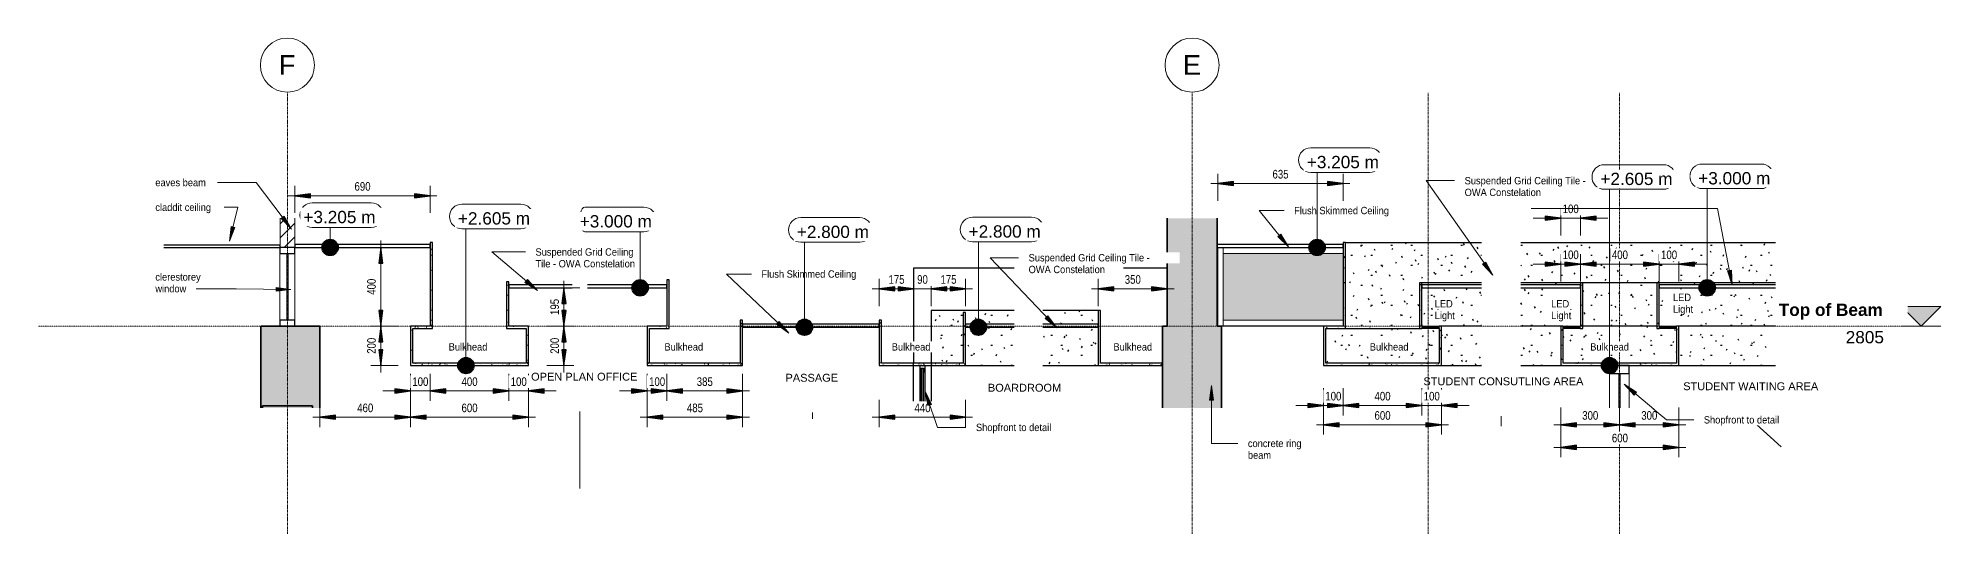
# Model space of a CAD drawing. Header units: millimetres. Extents: x 2814 to 112404, y -27229 to 26301.
# Drawn here: x 84509 to 94179, y 1750 to 4269 of the extents above; entities that cross this region are included whole.
import ezdxf

# ---------------------------------------------------------------- set-up
doc = ezdxf.new("R2010")
doc.units = ezdxf.units.MM
doc.linetypes.add('1000 Dashed', pattern=[2, 1, -1])
doc.linetypes.add('Grid Line', pattern=[22.225, 12.7, -3.175, 3.175, -3.175])
for name, color, linetype, lineweight in [('A-ANNO-DIMS', 211, 'Continuous', 5), ('A-ANNO-DIMS-25', 211, 'Continuous', 5), ('A-AREA-IDEN', 2, 'Continuous', 5), ('A-CLNG', 13, 'Continuous', 9), ('A-CLNG-PATT', 13, 'Continuous', 9), ('A-DETL-GENF', 92, 'Continuous', 5), ('A-DETL-THIN', 151, 'Continuous', 5), ('A-FLOR-LEVL', 51, 'Continuous', 5), ('A-GLAZ-CURT', 52, 'Continuous', 5), ('A-GLAZ-CWMG', 51, 'Continuous', 5), ('A-WALL-PATT', 111, 'Continuous', 9), ('G-ANNO-DIMS', 111, 'Continuous', 5), ('G-ANNO-TEXT', 231, 'Continuous', 5), ('I-WALL', 2, 'Continuous', 9), ('S-COLS', 52, 'Continuous', 5), ('S-FSTN', 2, 'Continuous', 5), ('S-GRID', 1, 'Continuous', 5), ('S-GRID-IDEN', 1, 'Continuous', 5)]:
    doc.layers.add(name, color=color, linetype=linetype, lineweight=lineweight)
doc.styles.add('Arial_10', font='arial.ttf', dxfattribs={"height": 62.5})
doc.styles.add('Arial_11', font='arial.ttf', dxfattribs={"width": 0.8, "height": 43.75})
doc.styles.add('Arial_12', font='arial.ttf', dxfattribs={"width": 0.9, "height": 37.5})
doc.styles.add('Arial_13', font='arial.ttf', dxfattribs={"height": 40})
doc.styles.add('Arial_9', font='arial.ttf', dxfattribs={"height": 100})
doc.styles.add('Arial_B_1', font='arialbd.ttf', dxfattribs={"height": 62.5})
doc.dimstyles.new('SVA_Arc_Length-1_8mm_BLUE_Arrow_4', dxfattribs={"dimscale": 304.8, "dimtxt": 44.636349, "dimasz": 0.260417, "dimexe": 0.164042, "dimexo": 0.0625, "dimgap": 0.04101, "dimtad": 1, "dimdec": 0, "dimrnd": 5, "dimzin": 0, "dimdsep": 46, "dimtxsty": 'Arial_11', "dimsah": 1, "dimcen": 0.09, "dimdle": 0.114829, "dimazin": 0, "dimtfac": 1, "dimtdec": 4, "dimtix": 1, "dimtmove": 0, "dimatfit": 3, "dimfxl": 0.287073, "dimfxlon": 1, "dimtvp": 1, "dimtfill": 1, "dimtolj": 1, "dimtzin": 0, "dimarcsym": 2})
pattern_1 = [(0, (1009.8, 3166.025), (101.6, 25.4), [8.382, -67.818, 8.382, -67.818, -406.4]), (0, (1009.8, 3166.025), (101.6, 25.4), [-152.4, 8.382, -144.018, 8.382, -67.818, -177.8]), (0, (1009.8, 3166.025), (101.6, 25.4), [-381, 8.382, -42.418, 8.382, -118.618]), (120, (1047.9, 3178.725), (-72.79705, 75.28818), [8.382, -67.818, 8.382, -67.818, -406.4]), (120, (1047.9, 3178.725), (-72.79705, 75.28818), [-152.4, 8.382, -144.018, 8.382, -67.818, -177.8]), (120, (1047.9, 3178.725), (-72.79705, 75.28818), [-381, 8.382, -42.418, 8.382, -118.618]), (240, (1060.6, 3229.525), (-28.80295, -100.68818), [8.382, -67.818, 8.382, -67.818, -406.4]), (240, (1060.6, 3229.525), (-28.80295, -100.68818), [-152.4, 8.382, -144.018, 8.382, -67.818, -177.8]), (240, (1060.6, 3229.525), (-28.80295, -100.68818), [-381, 8.382, -42.418, 8.382, -118.618])]
pattern_2 = [(0, (1009.8, 3166.025), (203.2, 50.8), [8.382, -144.018, 8.382, -144.018, -812.8]), (0, (1009.8, 3166.025), (203.2, 50.8), [-304.8, 8.382, -296.418, 8.382, -144.018, -355.6]), (0, (1009.8, 3166.025), (203.2, 50.8), [-762, 8.382, -93.218, 8.382, -245.618]), (120, (1086, 3191.425), (-145.5941, 150.57636), [8.382, -144.018, 8.382, -144.018, -812.8]), (120, (1086, 3191.425), (-145.5941, 150.57636), [-304.8, 8.382, -296.418, 8.382, -144.018, -355.6]), (120, (1086, 3191.425), (-145.5941, 150.57636), [-762, 8.382, -93.218, 8.382, -245.618]), (240, (1111.4, 3293.025), (-57.6059, -201.37636), [8.382, -144.018, 8.382, -144.018, -812.8]), (240, (1111.4, 3293.025), (-57.6059, -201.37636), [-304.8, 8.382, -296.418, 8.382, -144.018, -355.6]), (240, (1111.4, 3293.025), (-57.6059, -201.37636), [-762, 8.382, -93.218, 8.382, -245.618])]

msp = doc.modelspace()

# ---------------------------------------------------------------- texts
at = {"layer": 'A-AREA-IDEN', "char_height": 40, "attachment_point": 1, "style": 'Arial_13'}
for s, insert, width in [('PASSAGE', (88307.3, 2563.2), 330.696), ('STUDENT WAITING AREA', (92869.5, 2520.1), 855.801), ('BOARDROOM', (89335.9, 2512.6), 462.975)]:
    msp.add_mtext(s, dxfattribs=dict(at, insert=insert, width=width))

# ---------------------------------------------------------------- blocks, each defined once
blk = doc.blocks.new('Rectangular Mullion - Rectangular Mullion 1-1416826-Bulkhead Detail - 02')
at = {"layer": 'A-GLAZ-CWMG', "lineweight": 25}
for p, q in [((5822.6, 2605), (5822.6, 2565)), ((5922.6, 2605), (5822.6, 2605)), ((5822.6, 2565), (5922.6, 2565)), ((5922.6, 2565), (5922.6, 2605))]:
    blk.add_line(p, q, dxfattribs=at)
blk = doc.blocks.new('System Panel - Glazed-1437304-Bulkhead Detail - 02')
at = {"layer": 'A-GLAZ-CURT', "lineweight": 15}
for p, q in [((5869.3, 2565), (5869.3, 2389.8)), ((5875.8, 2565), (5869.3, 2565)), ((5875.8, 2389.8), (5875.8, 2565))]:
    blk.add_line(p, q, dxfattribs=at)
blk = doc.blocks.new('Rectangular Mullion - Rectangular Mullion 1-1437300-Bulkhead Detail - 02')
at = {"layer": 'A-GLAZ-CWMG', "lineweight": 15}
for p, q in [((5822.6, 2389.8), (5822.6, 2565)), ((5922.6, 2565), (5922.6, 2389.8))]:
    blk.add_line(p, q, dxfattribs=at)
blk = doc.blocks.new('Ceilings 2 - Ceilings 2-1432844-Bulkhead Detail - 02')
at = {"layer": 'A-CLNG-PATT', "lineweight": 25}
h = blk.add_hatch(dxfattribs=at)
h.set_pattern_fill('FP_35', color=256, style=0, pattern_type=2)
h.set_pattern_definition(pattern_2)
h.paths.add_polyline_path([(6019.5, 3025), (6666.7, 3025), (6666.7, 3230), (5372.3, 3230), (5372.3, 3025), (5706.2, 3025)])
h = blk.add_hatch(dxfattribs=at)
h.set_pattern_fill('FP_35', color=256, style=0, pattern_type=2)
h.set_pattern_definition(pattern_2)
h.paths.add_polyline_path([(6162.6, 2805), (6666.7, 2805), (6666.7, 3000), (6074.6, 3000), (6074.6, 2805)])
h.paths.add_polyline_path([(5674.6, 2805), (5674.6, 3000), (5372.3, 3000), (5372.3, 2805), (5673.1, 2805)])
h.paths.add_polyline_path([(5695.7, 2805), (6062.6, 2805), (6062.6, 3025), (5686.6, 3025), (5686.6, 2805)])
h.paths.add_polyline_path([(6074.6, 3015), (6666.7, 3015), (6666.7, 3025), (6074.6, 3025)])
h.paths.add_polyline_path([(5674.6, 3015), (5674.6, 3025), (5372.3, 3025), (5372.3, 3015), (5463.9, 3015)])
at = {"layer": 'A-CLNG-PATT', "lineweight": 15}
h = blk.add_hatch(dxfattribs=at)
h.set_pattern_fill('FP_34', color=256, style=0, pattern_type=2)
h.set_pattern_definition(pattern_1)
h.paths.add_polyline_path([(6162.6, 2793), (6162.6, 2793), (6074.6, 2793)])
h.paths.add_polyline_path([(5574.6, 2605), (6174.6, 2605), (6174.6, 2805), (6162.6, 2805), (6162.6, 2617), (5586.6, 2617), (5586.6, 2793), (5585.1, 2793), (5585.1, 2805), (5574.6, 2805)])
h.paths.add_polyline_path([(6062.6, 2793), (6074.6, 2793), (6074.6, 3025), (6062.6, 3025), (6062.6, 2805)])
h.paths.add_polyline_path([(5686.6, 2793), (5686.6, 3025), (5674.6, 3025), (5674.6, 2805), (5673.1, 2804.8), (5673.1, 2793)])
at = {"layer": 'A-CLNG-PATT', "lineweight": 25}
h = blk.add_hatch(dxfattribs=at)
h.set_pattern_fill('FP_35', color=256, style=0, pattern_type=2)
h.set_pattern_definition(pattern_2)
edge = h.paths.add_edge_path()
edge.add_line((6666.7, 2805), (6174.6, 2805))
edge.add_line((6174.6, 2805), (6174.6, 2605))
edge.add_line((6174.6, 2605), (6666.7, 2605))
h.paths.add_polyline_path([(5574.6, 2605), (5574.6, 2805), (5372.3, 2805), (5372.3, 2605)])
h.paths.add_polyline_path([(5695.7, 2617), (6162.6, 2617), (6162.6, 2793), (6062.6, 2793), (6062.6, 2805), (5686.6, 2805), (5686.6, 2793), (5586.6, 2793), (5586.6, 2617)])
at = {"layer": 'A-CLNG', "lineweight": 25}
for p, q in [((5372.3, 3230), (6666.7, 3230)), ((5674.6, 3025), (5372.3, 3025)), ((5686.6, 3025), (5674.6, 3025)), ((5674.6, 3025), (5674.6, 2805)), ((5686.6, 2793), (5686.6, 3025)), ((6062.6, 3025), (5686.6, 3025)), ((6074.6, 3025), (6062.6, 3025)), ((6062.6, 3025), (6062.6, 2793)), ((6074.6, 2805), (6074.6, 3025)), ((6666.7, 3025), (6074.6, 3025)), ((5574.6, 2805), (5372.3, 2805)), ((5585.1, 2805), (5574.6, 2805)), ((5574.6, 2805), (5574.6, 2605)), ((5674.6, 2805), (5673.1, 2805)), ((6062.6, 2805), (5686.6, 2805)), ((6174.6, 2805), (6162.6, 2805)), ((6174.6, 2605), (6174.6, 2805)), ((6666.7, 2805), (6174.6, 2805)), ((5586.6, 2617), (5586.6, 2793)), ((5673.1, 2793), (5686.6, 2793)), ((6062.6, 2793), (6074.6, 2793)), ((6162.6, 2793), (6162.6, 2617)), ((6162.6, 2617), (5586.6, 2617)), ((5372.3, 2605), (5574.6, 2605)), ((5574.6, 2605), (6174.6, 2605)), ((6174.6, 2605), (6666.7, 2605))]:
    blk.add_line(p, q, dxfattribs=at)
blk = doc.blocks.new('System Panel - Glazed-1405855-Bulkhead Detail - 02')
at = {"layer": 'A-GLAZ-CURT', "lineweight": 15}
blk.add_hatch(color=256, dxfattribs=at).paths.add_polyline_path([(4057.4, 2835), (4468.4, 2835), (4468.4, 3175), (3858.4, 3175), (3858.4, 2835)])
blk = doc.blocks.new('Rectangular Mullion - Sheerclip 15 - 75x50 Aluminium Top and Side A Edge Frame-1405853-Bulkhead Detail - 02')
at = {"layer": 'A-GLAZ-CWMG', "lineweight": 15}
for p, q in [((3858.4, 3175), (3858.4, 3205)), ((4468.4, 3175), (3858.4, 3175))]:
    blk.add_line(p, q, dxfattribs=at)
blk = doc.blocks.new('Rectangular Mullion - Sheerclip 15 - 75x50 Aluminium Top and Side A Edge Frame-1405854-Bulkhead Detail - 02')
at = {"layer": 'A-GLAZ-CWMG', "lineweight": 15}
for p, q in [((3858.4, 2805), (3858.4, 2835)), ((3858.4, 2835), (4468.4, 2835))]:
    blk.add_line(p, q, dxfattribs=at)
blk = doc.blocks.new('Rectangular Mullion - Sheerclip 15 - 75x50 Aluminium Bottom Side B Edge Frame-1377129-Bulkhead Detail - 02')
at = {"layer": 'A-GLAZ-CWMG', "lineweight": 15}
blk.add_line((3858.4, 3205), (3858.4, 2805), dxfattribs=at)
blk = doc.blocks.new('Ceilings 2 - Ceilings 2-V19-Bulkhead Detail - 02')
at = {"layer": 'A-CLNG-PATT', "lineweight": 15}
h = blk.add_hatch(dxfattribs=at)
h.set_pattern_fill('FP_34', color=256, style=0, pattern_type=2)
h.set_pattern_definition(pattern_1)
h.paths.add_polyline_path([(4956.4, 2793), (4956.4, 2793), (4868.4, 2793)])
h.paths.add_polyline_path([(4368.4, 2605), (4968.4, 2605), (4968.4, 2805), (4956.4, 2805), (4956.4, 2617), (4380.4, 2617), (4380.4, 2793), (4480.4, 2793), (4480.4, 3230), (4468.4, 3230), (4468.4, 2805), (4368.4, 2805)])
h.paths.add_polyline_path([(4868.4, 2793), (4868.4, 3025), (4856.4, 3025), (4856.4, 2793)])
at = {"layer": 'A-CLNG-PATT', "lineweight": 25}
h = blk.add_hatch(dxfattribs=at)
h.set_pattern_fill('FP_35', color=256, style=0, pattern_type=2)
h.set_pattern_definition(pattern_2)
h.paths.add_polyline_path([(4480.4, 2793), (4856.4, 2793), (4856.4, 3025), (5171, 3025), (5171, 3230), (4480.4, 3230), (4480.4, 2805)])
h = blk.add_hatch(dxfattribs=at)
h.set_pattern_fill('FP_35', color=256, style=0, pattern_type=2)
h.set_pattern_definition(pattern_2)
h.paths.add_polyline_path([(4868.4, 2805), (5171, 2805), (5171, 3000), (4868.4, 3000), (4868.4, 2871.9)])
h.paths.add_polyline_path([(4868.4, 3015), (5171, 3015), (5171, 3025), (4868.4, 3025)])
h = blk.add_hatch(dxfattribs=at)
h.set_pattern_fill('FP_35', color=256, style=0, pattern_type=2)
h.set_pattern_definition(pattern_2)
h.paths.add_polyline_path([(5171, 2605), (5171, 2805), (4968.4, 2805), (4968.4, 2605)])
h = blk.add_hatch(dxfattribs=at)
h.set_pattern_fill('FP_35', color=256, style=0, pattern_type=2)
h.set_pattern_definition(pattern_2)
h.paths.add_polyline_path([(4614.5, 2617), (4956.4, 2617), (4956.4, 2793), (4380.4, 2793), (4380.4, 2617)])
at = {"layer": 'A-CLNG', "lineweight": 25}
for p, q in [((4480.4, 3230), (4468.4, 3230)), ((4468.4, 3230), (4468.4, 2805)), ((4480.4, 2793), (4480.4, 3230)), ((4480.4, 3230), (5171, 3230)), ((4868.4, 3025), (4856.4, 3025)), ((4856.4, 3025), (4856.4, 2793)), ((4868.4, 2805), (4868.4, 3025)), ((5171, 3025), (4868.4, 3025)), ((4468.4, 2805), (4368.4, 2805)), ((4368.4, 2805), (4368.4, 2605)), ((4968.4, 2805), (4956.4, 2805)), ((4968.4, 2605), (4968.4, 2805)), ((5171, 2805), (4968.4, 2805)), ((4380.4, 2617), (4380.4, 2793)), ((4380.4, 2793), (4480.4, 2793)), ((4480.4, 2793), (4856.4, 2793)), ((4856.4, 2793), (4868.4, 2793)), ((4956.4, 2793), (4956.4, 2617)), ((4956.4, 2617), (4380.4, 2617)), ((4368.4, 2605), (4968.4, 2605)), ((4968.4, 2605), (5171, 2605))]:
    blk.add_line(p, q, dxfattribs=at)
blk = doc.blocks.new('Ceilings 5 - Ceilings 2-1440822-Bulkhead Detail - 02')
at = {"layer": 'A-CLNG-PATT', "lineweight": 25}
h = blk.add_hatch(dxfattribs=at)
h.set_pattern_fill('FP_35', color=256, style=0, pattern_type=2)
h.set_pattern_definition(pattern_2)
edge = h.paths.add_edge_path()
edge.add_line((2943.4, 2605), (3224.2, 2605))
edge.add_line((3224.2, 2605), (3224.2, 2800))
edge.add_line((3224.2, 2800), (2943.4, 2800))
h.paths.add_polyline_path([(3224.2, 2815), (3224.2, 2885), (2943.4, 2885), (2943.4, 2815), (3146.6, 2815)])
at = {"layer": 'A-CLNG-PATT', "lineweight": 15}
h = blk.add_hatch(dxfattribs=at)
h.set_pattern_fill('FP_34', color=256, style=0, pattern_type=2)
h.set_pattern_definition(pattern_1)
h.paths.add_polyline_path([(3551.4, 2605), (3551.4, 2617), (3236.2, 2617), (3236.2, 2885), (3224.2, 2885), (3224.2, 2605), (3500.2, 2605)])
at = {"layer": 'A-CLNG', "lineweight": 25}
for p, q in [((3224.2, 2885), (2943.4, 2885)), ((3236.2, 2885), (3224.2, 2885)), ((3224.2, 2885), (3224.2, 2605)), ((3236.2, 2617), (3236.2, 2885)), ((3551.4, 2617), (3236.2, 2617)), ((3551.4, 2605), (3551.4, 2617)), ((2943.4, 2605), (3224.2, 2605)), ((3224.2, 2605), (3551.4, 2605))]:
    blk.add_line(p, q, dxfattribs=at)
blk = doc.blocks.new('Rectangular Mullion - Clarity Aluminium Top Frame-1544881-Bulkhead Detail - 02')
at = {"layer": 'A-GLAZ-CWMG', "lineweight": 25}
for p, q in [((2317.1, 2602.5), (2317.1, 2576.5)), ((2320.1, 2603), (2317.6, 2603)), ((2318.4, 2575), (2325.1, 2571.3)), ((2320.1, 2604.5), (2320.1, 2603)), ((2326.5, 2605), (2320.7, 2605)), ((2325.1, 2571.3), (2325.1, 2592)), ((2325.1, 2592), (2336.1, 2592)), ((2327.1, 2603.5), (2327.1, 2604.5)), ((2333.5, 2603), (2327.7, 2603)), ((2334.1, 2604.4), (2334.1, 2603.5)), ((2340.6, 2605), (2334.6, 2605)), ((2336.1, 2592), (2336.1, 2571.3)), ((2336.1, 2571.3), (2342.7, 2575)), ((2341.1, 2603.6), (2341.1, 2604.4)), ((2343.6, 2603), (2341.6, 2603)), ((2344.1, 2576.5), (2344.1, 2602.5))]:
    blk.add_line(p, q, dxfattribs=at)
for centre, radius, start, end in [((2317.6, 2602.5), 0.503, 90, 180), ((2318.6, 2576.5), 1.5, 180, 263.79391), ((2320.6, 2604.5), 0.511, 78, 180), ((2326.6, 2604.5), 0.511, 0, 102), ((2327.6, 2603.5), 0.511, 180, 282), ((2333.6, 2603.5), 0.511, 258, 0), ((2334.6, 2604.5), 0.509, 90, 190.66378), ((2340.6, 2604.5), 0.509, 349.1907, 90), ((2341.6, 2603.5), 0.509, 169.22425, 270), ((2342.6, 2576.5), 1.5, 276.20613, 0), ((2343.6, 2602.5), 0.514, 0, 90)]:
    blk.add_arc(centre, radius, start, end, dxfattribs=at)
blk = doc.blocks.new('System Panel - Glazed-1544886-Bulkhead Detail - 02')
at = {"layer": 'A-GLAZ-CURT', "lineweight": 15}
for p, q in [((2327.3, 2592), (2327.3, 2389.8)), ((2333.8, 2592), (2327.3, 2592)), ((2333.8, 2389.8), (2333.8, 2592))]:
    blk.add_line(p, q, dxfattribs=at)
blk = doc.blocks.new('FP_21-Bulkhead Detail - 02')
at = {"layer": 'A-CLNG', "lineweight": 25}
blk.add_line((2375.3, 2617), (2375.3, 2605), dxfattribs=at)
blk = doc.blocks.new('FP_22-Bulkhead Detail - 02')
at = {"layer": 'A-CLNG', "lineweight": 25}
blk.add_line((2538.3, 2875), (2538.3, 2617), dxfattribs=at)
at = {"layer": 'A-CLNG-PATT', "lineweight": 25}
blk.add_line((2538, 2810.4), (2538.1, 2810.4), dxfattribs=at)
blk = doc.blocks.new('Ceilings 5 - Ceilings 2-V20-Bulkhead Detail - 02')
at = {"layer": 'A-CLNG-PATT', "lineweight": 25}
h = blk.add_hatch(dxfattribs=at)
h.set_pattern_fill('FP_35', color=256, style=0, pattern_type=2)
h.set_pattern_definition(pattern_2)
h.paths.add_polyline_path([(2550.4, 2605), (2797.6, 2605), (2797.6, 2800), (2550.4, 2800), (2550.4, 2605.1)])
h.paths.add_polyline_path([(2390.7, 2617), (2538.3, 2617.1), (2538.4, 2875), (2550.4, 2875), (2550.4, 2815), (2797.6, 2815), (2797.6, 2885), (2375.1, 2885), (2375.3, 2617)])
at = {"layer": 'A-CLNG-PATT', "lineweight": 15}
h = blk.add_hatch(dxfattribs=at)
h.set_pattern_fill('FP_34', color=256, style=0, pattern_type=2)
h.set_pattern_definition(pattern_1)
h.paths.add_polyline_path([(2375.3, 2605), (2550.4, 2605), (2550.4, 2875), (2538.4, 2875), (2538.4, 2617), (2375.3, 2617)])
at = {"layer": 'A-CLNG', "lineweight": 25}
for p, q in [((2797.6, 2885), (2375.1, 2885)), ((2375.1, 2885), (2375.1, 2617)), ((2538.4, 2875), (2538.3, 2875)), ((2550.4, 2875), (2538.4, 2875)), ((2538.4, 2875), (2538.4, 2617)), ((2550.4, 2605), (2550.4, 2875)), ((2538.4, 2617), (2375.3, 2617)), ((2375.3, 2605), (2550.4, 2605)), ((2550.4, 2605), (2797.6, 2605))]:
    blk.add_line(p, q, dxfattribs=at)
for name in ['FP_22-Bulkhead Detail - 02', 'FP_21-Bulkhead Detail - 02']:
    blk.add_blockref(name, (0, 0), dxfattribs=at)
blk = doc.blocks.new('Ceilings 6 - Ceilings 2-1441068-Bulkhead Detail - 02')
at = {"layer": 'A-CLNG-PATT', "lineweight": 15}
h = blk.add_hatch(dxfattribs=at)
h.set_pattern_fill('FP_34', color=256, style=0, pattern_type=2)
h.set_pattern_definition(pattern_1)
h.paths.add_polyline_path([(1106.9, 2605), (1106.9, 2617), (943.9, 2617), (943.9, 2793), (1043.9, 2793), (1043.9, 3040), (1031.9, 3040), (1031.9, 2805), (931.9, 2805), (931.9, 2605)])
at = {"layer": 'A-CLNG', "lineweight": 25}
for p, q in [((1043.9, 3040), (1031.9, 3040)), ((1031.9, 3040), (1031.9, 2805)), ((1043.9, 2793), (1043.9, 3040)), ((1031.9, 2805), (931.9, 2805)), ((931.9, 2805), (931.9, 2605)), ((943.9, 2617), (943.9, 2793)), ((943.9, 2793), (1043.9, 2793)), ((1106.9, 2617), (943.9, 2617)), ((931.9, 2605), (1106.9, 2605))]:
    blk.add_line(p, q, dxfattribs=at)
blk = doc.blocks.new('Ceilings 7 - Ceilings 7-1442847-Bulkhead Detail - 02')
at = {"layer": 'A-CLNG-PATT', "lineweight": 15}
h = blk.add_hatch(dxfattribs=at)
h.set_pattern_fill('FP_34', color=256, style=0, pattern_type=2)
h.set_pattern_definition(pattern_1)
h.paths.add_polyline_path([(2356.8, 2605), (2375.3, 2605), (2375.3, 2617), (2285.9, 2617), (2285.9, 2605), (2339.9, 2605)])
h.paths.add_polyline_path([(1241.3, 2605), (1241.3, 2617), (1106.9, 2617), (1106.9, 2605)])
at = {"layer": 'A-CLNG', "lineweight": 25}
for p, q in [((1241.3, 2617), (1106.9, 2617)), ((2375.3, 2617), (2285.9, 2617)), ((1106.9, 2605), (1241.3, 2605)), ((2285.9, 2605), (2375.3, 2605))]:
    blk.add_line(p, q, dxfattribs=at)
blk = doc.blocks.new('Rectangular Mullion - Clarity Aluminium Bottom Frame-1544887-Bulkhead Detail - 02')
at = {"layer": 'A-GLAZ-CWMG', "lineweight": 15}
for p, q in [((2317.1, 2605), (2317.1, 2602.5)), ((2317.1, 2576.5), (2317.1, 2389.8)), ((2318.4, 2603), (2318.4, 2605)), ((2318.4, 2389.8), (2318.4, 2575)), ((2325.1, 2389.8), (2325.1, 2571.3)), ((2336.1, 2389.8), (2336.1, 2571.3)), ((2342.7, 2603), (2342.7, 2605)), ((2342.7, 2389.8), (2342.7, 2575)), ((2344.1, 2602.5), (2344.1, 2605)), ((2344.1, 2389.8), (2344.1, 2576.5))]:
    blk.add_line(p, q, dxfattribs=at)
blk = doc.blocks.new('Rectangular Mullion - Clarity Aluminium Top Frame-1544900-Bulkhead Detail - 02')
at = {"layer": 'A-GLAZ-CWMG', "lineweight": 15}
for centre, radius, start, end in [((2317.6, 2602.5), 0.503, 120, 150), ((2318.6, 2576.5), 1.5, 180, 221.89696), ((2318.6, 2576.5), 1.5, 235.86261, 263.79391), ((2320.6, 2604.5), 0.511, 92.57143, 165.42857), ((2326.6, 2604.5), 0.511, 14.57143, 87.42857), ((2334.6, 2604.5), 0.509, 104.38054, 176.28324), ((2340.6, 2604.5), 0.509, 3.59203, 75.59867), ((2342.6, 2576.5), 1.5, 276.20613, 304.13742), ((2342.6, 2576.5), 1.5, 318.10306, 0), ((2343.6, 2602.5), 0.514, 30, 60)]:
    blk.add_arc(centre, radius, start, end, dxfattribs=at)
blk = doc.blocks.new('Structural Connections 1 - Structural Connections 1-V23-Bulkhead Detail - 02')
at = {"layer": 'S-FSTN', "lineweight": 15}
h = blk.add_hatch(dxfattribs=at)
h.set_pattern_fill('FP_36', color=256, style=0, pattern_type=2)
h.set_pattern_definition([(45, (1009.8, 3166.025), (-35.3553, 35.3553), [])])
h.paths.add_polyline_path([(-858.8, 3205), (-858.8, 3353.9), (-933.8, 3353.9), (-933.8, 3205)])
for p, q in [((-933.8, 3353.9), (-933.8, 3205)), ((-858.8, 3205), (-858.8, 3353.9)), ((-933.8, 3205), (-858.8, 3205))]:
    blk.add_line(p, q, dxfattribs=at)
blk = doc.blocks.new('System Panel - Glazed-1463166-Bulkhead Detail - 02')
at = {"layer": 'A-GLAZ-CURT', "lineweight": 15}
for p, q in [((-899.8, 3175), (-899.8, 2835)), ((-893.3, 3175), (-899.8, 3175)), ((-893.3, 2835), (-893.3, 3175)), ((-899.8, 2835), (-893.3, 2835))]:
    blk.add_line(p, q, dxfattribs=at)
blk = doc.blocks.new('Rectangular Mullion - 30x75-1463164-Bulkhead Detail - 02')
at = {"layer": 'A-GLAZ-CWMG', "lineweight": 25}
for p, q in [((-934, 3205), (-934, 3175)), ((-859, 3205), (-934, 3205)), ((-859, 3175), (-859, 3205)), ((-934, 3175), (-859, 3175))]:
    blk.add_line(p, q, dxfattribs=at)
blk = doc.blocks.new('Rectangular Mullion - 30x75-1463165-Bulkhead Detail - 02')
at = {"layer": 'A-GLAZ-CWMG', "lineweight": 25}
for p, q in [((-934, 2835), (-934, 2805)), ((-859, 2835), (-934, 2835)), ((-934, 2805), (-859, 2805)), ((-859, 2805), (-859, 2835))]:
    blk.add_line(p, q, dxfattribs=at)
blk = doc.blocks.new('Rectangular Mullion - 30x75-1460576-Bulkhead Detail - 02')
at = {"layer": 'A-GLAZ-CWMG', "lineweight": 15}
for p, q in [((-934, 2835), (-934, 3175)), ((-859, 2835), (-859, 3175))]:
    blk.add_line(p, q, dxfattribs=at)
blk = doc.blocks.new('Ceilings 4 - Ceilings 2-1439980-Bulkhead Detail - 02')
at = {"layer": 'A-CLNG-PATT', "lineweight": 15}
h = blk.add_hatch(dxfattribs=at)
h.set_pattern_fill('FP_34', color=256, style=0, pattern_type=2)
h.set_pattern_definition(pattern_1)
h.paths.add_polyline_path([(328.7, 2605), (328.7, 2805), (228.7, 2805), (228.7, 3030), (216.7, 3030), (216.7, 2793), (316.7, 2793), (316.7, 2617), (-259.3, 2617), (-259.3, 2793), (-159.3, 2793), (-159.3, 3230), (-171.3, 3230), (-171.3, 2805), (-271.3, 2805), (-271.3, 2605)])
at = {"layer": 'A-CLNG', "lineweight": 25}
for p, q in [((-159.3, 3230), (-171.3, 3230)), ((-171.3, 3230), (-171.3, 2805)), ((-159.3, 2793), (-159.3, 3230)), ((228.7, 3030), (216.7, 3030)), ((216.7, 3030), (216.7, 2793)), ((228.7, 2805), (228.7, 3030)), ((-171.3, 2805), (-271.3, 2805)), ((-271.3, 2805), (-271.3, 2605)), ((328.7, 2805), (228.7, 2805)), ((328.7, 2605), (328.7, 2805)), ((-259.3, 2617), (-259.3, 2793)), ((-259.3, 2793), (-159.3, 2793)), ((216.7, 2793), (316.7, 2793)), ((316.7, 2793), (316.7, 2617)), ((316.7, 2617), (-259.3, 2617)), ((-271.3, 2605), (328.7, 2605))]:
    blk.add_line(p, q, dxfattribs=at)
blk = doc.blocks.new('Grid - M_Grid Head - Circle-13408-Bulkhead Detail - 02')
at = {"layer": 'S-GRID-IDEN'}
blk.add_circle((-896.3, 4131.3), 137.5, dxfattribs=at)
blk = doc.blocks.new('Grid - M_Grid Head - Circle-V32-Bulkhead Detail - 02')
at = {"layer": 'S-GRID-IDEN'}
blk.add_circle((3701.4, 4131.3), 137.5, dxfattribs=at)
blk = doc.blocks.new('Level - Triangle-14417-Bulkhead Detail - 02')
at = {"layer": 'A-FLOR-LEVL'}
blk.add_hatch(color=256, dxfattribs=at).paths.add_polyline_path([(7406.7, 2805), (7306.7, 2905), (7506.7, 2905)])
for p, q in [((7306.7, 2905), (7406.7, 2805)), ((7306.7, 2905), (7506.7, 2905)), ((7506.7, 2905), (7406.7, 2805)), ((7406.7, 2805), (7306.7, 2805)), ((7406.7, 2805), (7506.7, 2805))]:
    blk.add_line(p, q, dxfattribs=at)
blk = doc.blocks.new('DIMBLOCK61-Bulkhead Detail - 02')
at = {"layer": 'A-ANNO-DIMS-25', "lineweight": 25}
for points in [[(85941.1, 2342.8), (86020.5, 2332.3), (86020.5, 2353.2)], [(86401.1, 2342.8), (86321.8, 2353.2), (86321.8, 2332.3)]]:
    blk.add_hatch(color=256, dxfattribs=at).paths.add_polyline_path(points)
at = {"layer": 'A-ANNO-DIMS-25'}
for p, q in [((85941.1, 2342.8), (85941.1, 2430.3)), ((86401.1, 2342.8), (86401.1, 2430.3)), ((85906.1, 2342.8), (86436.1, 2342.8)), ((85941.1, 2342.8), (85941.1, 2292.8)), ((86401.1, 2342.8), (86401.1, 2292.8))]:
    blk.add_line(p, q, dxfattribs=at)
at = {"layer": 'A-ANNO-DIMS-25', "lineweight": 25}
for p, q in [((86020.5, 2353.2), (85941.1, 2342.8)), ((85941.1, 2342.8), (86020.5, 2332.3)), ((86020.5, 2332.3), (86020.5, 2353.2)), ((86401.1, 2342.8), (86321.8, 2353.2)), ((86321.8, 2353.2), (86321.8, 2332.3)), ((86321.8, 2332.3), (86401.1, 2342.8))]:
    blk.add_line(p, q, dxfattribs=at)
at = {"layer": 'A-ANNO-DIMS-25', "color": 0, "insert": (86131, 2412.1), "char_height": 43.75, "width": 96.415, "attachment_point": 1, "line_spacing_factor": 0.941778, "style": 'Arial_11', "bg_fill": 3, "box_fill_scale": 1.25, "bg_fill_color": 256, "bg_fill_true_color": 13158600, "bg_fill_transparency": 0}
blk.add_mtext('460', dxfattribs=at)
blk = doc.blocks.new('DIMBLOCK62-Bulkhead Detail - 02')
at = {"layer": 'A-ANNO-DIMS-25', "lineweight": 25}
for points in [[(85813.6, 3467.9), (85893, 3457.5), (85893, 3478.4)], [(86501.1, 3467.9), (86421.8, 3478.4), (86421.8, 3457.5)]]:
    blk.add_hatch(color=256, dxfattribs=at).paths.add_polyline_path(points)
at = {"layer": 'A-ANNO-DIMS-25'}
for p, q in [((85813.6, 3467.9), (85813.6, 3517.9)), ((86501.1, 3467.9), (86501.1, 3517.9)), ((85778.6, 3467.9), (86536.1, 3467.9)), ((85813.6, 3467.9), (85813.6, 3380.4)), ((86501.1, 3467.9), (86501.1, 3380.4))]:
    blk.add_line(p, q, dxfattribs=at)
at = {"layer": 'A-ANNO-DIMS-25', "lineweight": 25}
for p, q in [((85893, 3478.4), (85813.6, 3467.9)), ((85813.6, 3467.9), (85893, 3457.5)), ((85893, 3457.5), (85893, 3478.4)), ((86501.1, 3467.9), (86421.8, 3478.4)), ((86421.8, 3478.4), (86421.8, 3457.5)), ((86421.8, 3457.5), (86501.1, 3467.9))]:
    blk.add_line(p, q, dxfattribs=at)
at = {"layer": 'A-ANNO-DIMS-25', "color": 0, "insert": (86117.2, 3537.2), "char_height": 43.75, "width": 96.415, "attachment_point": 1, "line_spacing_factor": 0.941778, "style": 'Arial_11', "bg_fill": 3, "box_fill_scale": 1.25, "bg_fill_color": 256, "bg_fill_true_color": 13158600, "bg_fill_transparency": 0}
blk.add_mtext('690', dxfattribs=at)
blk = doc.blocks.new('DIMBLOCK63-Bulkhead Detail - 02')
at = {"layer": 'A-ANNO-DIMS-25', "lineweight": 25}
for points in [[(87181.7, 2805), (87171.3, 2725.6), (87192.2, 2725.6)], [(87181.7, 2605), (87192.2, 2684.4), (87171.3, 2684.4)]]:
    blk.add_hatch(color=256, dxfattribs=at).paths.add_polyline_path(points)
at = {"layer": 'A-ANNO-DIMS-25'}
for p, q in [((87181.7, 2805), (87094.2, 2805)), ((87181.7, 2570), (87181.7, 2840)), ((87181.7, 2805), (87231.7, 2805)), ((87181.7, 2605), (87094.2, 2605)), ((87181.7, 2605), (87231.7, 2605))]:
    blk.add_line(p, q, dxfattribs=at)
at = {"layer": 'A-ANNO-DIMS-25', "lineweight": 25}
for p, q in [((87181.7, 2805), (87171.3, 2725.6)), ((87192.2, 2725.6), (87181.7, 2805)), ((87171.3, 2725.6), (87192.2, 2725.6)), ((87192.2, 2684.4), (87171.3, 2684.4)), ((87171.3, 2684.4), (87181.7, 2605)), ((87181.7, 2605), (87192.2, 2684.4))]:
    blk.add_line(p, q, dxfattribs=at)
at = {"layer": 'A-ANNO-DIMS-25', "color": 0, "insert": (87112.4, 2664.8), "char_height": 43.75, "width": 96.415, "attachment_point": 1, "rotation": 90, "line_spacing_factor": 0.941778, "style": 'Arial_11', "bg_fill": 3, "box_fill_scale": 1.25, "bg_fill_color": 256, "bg_fill_true_color": 13158600, "bg_fill_transparency": 0}
blk.add_mtext('200', dxfattribs=at)
blk = doc.blocks.new('DIMBLOCK64-Bulkhead Detail - 02')
at = {"layer": 'A-ANNO-DIMS-25', "lineweight": 25}
for points in [[(87181.7, 3000), (87171.3, 2920.6), (87192.2, 2920.6)], [(87181.7, 2805), (87192.2, 2884.4), (87171.3, 2884.4)]]:
    blk.add_hatch(color=256, dxfattribs=at).paths.add_polyline_path(points)
at = {"layer": 'A-ANNO-DIMS-25'}
for p, q in [((87181.7, 3000), (87131.7, 3000)), ((87181.7, 3035), (87181.7, 2770)), ((87181.7, 3000), (87261.7, 3000)), ((87181.7, 2805), (87094.2, 2805)), ((87181.7, 2805), (87231.7, 2805))]:
    blk.add_line(p, q, dxfattribs=at)
at = {"layer": 'A-ANNO-DIMS-25', "lineweight": 25}
for p, q in [((87181.7, 3000), (87171.3, 2920.6)), ((87192.2, 2920.6), (87181.7, 3000)), ((87171.3, 2920.6), (87192.2, 2920.6)), ((87192.2, 2884.4), (87171.3, 2884.4)), ((87171.3, 2884.4), (87181.7, 2805)), ((87181.7, 2805), (87192.2, 2884.4))]:
    blk.add_line(p, q, dxfattribs=at)
at = {"layer": 'A-ANNO-DIMS-25', "color": 0, "insert": (87112.4, 2862.3), "char_height": 43.75, "width": 96.415, "attachment_point": 1, "rotation": 90, "line_spacing_factor": 0.941778, "style": 'Arial_11', "bg_fill": 3, "box_fill_scale": 1.25, "bg_fill_color": 256, "bg_fill_true_color": 13158600, "bg_fill_transparency": 0}
blk.add_mtext('195', dxfattribs=at)
blk = doc.blocks.new('DIMBLOCK65-Bulkhead Detail - 02')
at = {"layer": 'A-ANNO-DIMS-25', "lineweight": 25}
for points in [[(86401.1, 2476.1), (86321.8, 2486.5), (86321.8, 2465.6)], [(86501.1, 2476.1), (86580.5, 2465.6), (86580.5, 2486.5)]]:
    blk.add_hatch(color=256, dxfattribs=at).paths.add_polyline_path(points)
at = {"layer": 'A-ANNO-DIMS-25'}
for p, q in [((86401.1, 2476.1), (86401.1, 2563.6)), ((86501.1, 2476.1), (86501.1, 2563.6)), ((86261.1, 2476.1), (86641.2, 2476.1)), ((86401.1, 2476.1), (86401.1, 2426.1)), ((86501.1, 2476.1), (86501.1, 2426.1))]:
    blk.add_line(p, q, dxfattribs=at)
at = {"layer": 'A-ANNO-DIMS-25', "lineweight": 25}
for p, q in [((86401.1, 2476.1), (86321.8, 2486.5)), ((86321.8, 2486.5), (86321.8, 2465.6)), ((86321.8, 2465.6), (86401.1, 2476.1)), ((86580.5, 2486.5), (86501.1, 2476.1)), ((86501.1, 2476.1), (86580.5, 2465.6)), ((86580.5, 2465.6), (86580.5, 2486.5))]:
    blk.add_line(p, q, dxfattribs=at)
at = {"layer": 'A-ANNO-DIMS-25', "color": 0, "insert": (86411, 2545.4), "char_height": 43.75, "width": 96.415, "attachment_point": 1, "line_spacing_factor": 0.941778, "style": 'Arial_11', "bg_fill": 3, "box_fill_scale": 1.25, "bg_fill_color": 256, "bg_fill_true_color": 13158600, "bg_fill_transparency": 0}
blk.add_mtext('100', dxfattribs=at)
blk = doc.blocks.new('DIMBLOCK66-Bulkhead Detail - 02')
at = {"layer": 'A-ANNO-DIMS-25', "lineweight": 25}
for points in [[(86501.1, 2476.1), (86580.5, 2465.6), (86580.5, 2486.5)], [(86901.1, 2476.1), (86821.8, 2486.5), (86821.8, 2465.6)]]:
    blk.add_hatch(color=256, dxfattribs=at).paths.add_polyline_path(points)
at = {"layer": 'A-ANNO-DIMS-25'}
for p, q in [((86501.1, 2476.1), (86501.1, 2563.6)), ((86901.1, 2476.1), (86901.1, 2563.6)), ((86466.1, 2476.1), (86901.1, 2476.1)), ((86501.1, 2476.1), (86501.1, 2426.1)), ((86901.1, 2476.1), (86901.1, 2426.1))]:
    blk.add_line(p, q, dxfattribs=at)
at = {"layer": 'A-ANNO-DIMS-25', "lineweight": 25}
for p, q in [((86580.5, 2486.5), (86501.1, 2476.1)), ((86501.1, 2476.1), (86580.5, 2465.6)), ((86580.5, 2465.6), (86580.5, 2486.5)), ((86901.1, 2476.1), (86821.8, 2486.5)), ((86821.8, 2486.5), (86821.8, 2465.6)), ((86821.8, 2465.6), (86901.1, 2476.1))]:
    blk.add_line(p, q, dxfattribs=at)
at = {"layer": 'A-ANNO-DIMS-25', "color": 0, "insert": (86661, 2545.4), "char_height": 43.75, "width": 96.415, "attachment_point": 1, "line_spacing_factor": 0.941778, "style": 'Arial_11', "bg_fill": 3, "box_fill_scale": 1.25, "bg_fill_color": 256, "bg_fill_true_color": 13158600, "bg_fill_transparency": 0}
blk.add_mtext('400', dxfattribs=at)
blk = doc.blocks.new('DIMBLOCK67-Bulkhead Detail - 02')
at = {"layer": 'A-ANNO-DIMS-25', "lineweight": 25}
for points in [[(86901.1, 2476.1), (86821.8, 2486.5), (86821.8, 2465.6)], [(87001.1, 2476.1), (87080.5, 2465.6), (87080.5, 2486.5)]]:
    blk.add_hatch(color=256, dxfattribs=at).paths.add_polyline_path(points)
at = {"layer": 'A-ANNO-DIMS-25'}
for p, q in [((86901.1, 2476.1), (86901.1, 2563.6)), ((87001.1, 2476.1), (87001.1, 2563.6)), ((86901.1, 2476.1), (87141.2, 2476.1)), ((86901.1, 2476.1), (86901.1, 2426.1)), ((87001.1, 2476.1), (87001.1, 2426.1))]:
    blk.add_line(p, q, dxfattribs=at)
at = {"layer": 'A-ANNO-DIMS-25', "lineweight": 25}
for p, q in [((86901.1, 2476.1), (86821.8, 2486.5)), ((86821.8, 2486.5), (86821.8, 2465.6)), ((86821.8, 2465.6), (86901.1, 2476.1)), ((87080.5, 2486.5), (87001.1, 2476.1)), ((87001.1, 2476.1), (87080.5, 2465.6)), ((87080.5, 2465.6), (87080.5, 2486.5))]:
    blk.add_line(p, q, dxfattribs=at)
at = {"layer": 'A-ANNO-DIMS-25', "color": 0, "insert": (86911, 2545.4), "char_height": 43.75, "width": 96.415, "attachment_point": 1, "line_spacing_factor": 0.941778, "style": 'Arial_11', "bg_fill": 3, "box_fill_scale": 1.25, "bg_fill_color": 256, "bg_fill_true_color": 13158600, "bg_fill_transparency": 0}
blk.add_mtext('100', dxfattribs=at)
blk = doc.blocks.new('DIMBLOCK68-Bulkhead Detail - 02')
at = {"layer": 'A-ANNO-DIMS-25', "lineweight": 25}
for points in [[(86250.7, 2805), (86261.2, 2884.4), (86240.3, 2884.4)], [(86250.7, 2805), (86240.3, 2725.6), (86261.2, 2725.6)], [(86250.7, 2605), (86261.2, 2684.4), (86240.3, 2684.4)]]:
    blk.add_hatch(color=256, dxfattribs=at).paths.add_polyline_path(points)
at = {"layer": 'A-ANNO-DIMS-25'}
for p, q in [((86250.7, 2805), (86200.7, 2805)), ((86250.7, 2570), (86250.7, 2805)), ((86250.7, 2805), (86338.2, 2805)), ((86250.7, 2605), (86200.7, 2605)), ((86250.7, 2605), (86338.2, 2605))]:
    blk.add_line(p, q, dxfattribs=at)
at = {"layer": 'A-ANNO-DIMS-25', "lineweight": 25}
for p, q in [((86261.2, 2884.4), (86240.3, 2884.4)), ((86240.3, 2884.4), (86250.7, 2805)), ((86250.7, 2805), (86240.3, 2725.6)), ((86250.7, 2805), (86261.2, 2884.4)), ((86261.2, 2725.6), (86250.7, 2805)), ((86240.3, 2725.6), (86261.2, 2725.6)), ((86261.2, 2684.4), (86240.3, 2684.4)), ((86240.3, 2684.4), (86250.7, 2605)), ((86250.7, 2605), (86261.2, 2684.4))]:
    blk.add_line(p, q, dxfattribs=at)
at = {"layer": 'A-ANNO-DIMS-25', "color": 0, "insert": (86181.4, 2664.8), "char_height": 43.75, "width": 96.415, "attachment_point": 1, "rotation": 90, "line_spacing_factor": 0.941778, "style": 'Arial_11', "bg_fill": 3, "box_fill_scale": 1.25, "bg_fill_color": 256, "bg_fill_true_color": 13158600, "bg_fill_transparency": 0}
blk.add_mtext('200', dxfattribs=at)
blk = doc.blocks.new('DIMBLOCK69-Bulkhead Detail - 02')
at = {"layer": 'A-ANNO-DIMS-25', "lineweight": 25}
for points in [[(86250.7, 3205), (86240.3, 3125.6), (86261.2, 3125.6)], [(86250.7, 2805), (86261.2, 2884.4), (86240.3, 2884.4)], [(86250.7, 2805), (86240.3, 2725.6), (86261.2, 2725.6)]]:
    blk.add_hatch(color=256, dxfattribs=at).paths.add_polyline_path(points)
at = {"layer": 'A-ANNO-DIMS-25'}
for p, q in [((86250.7, 3205), (86163.2, 3205)), ((86250.7, 2805), (86250.7, 3240)), ((86250.7, 3205), (86300.7, 3205)), ((86250.7, 2805), (86200.7, 2805)), ((86250.7, 2805), (86338.2, 2805))]:
    blk.add_line(p, q, dxfattribs=at)
at = {"layer": 'A-ANNO-DIMS-25', "lineweight": 25}
for p, q in [((86250.7, 3205), (86240.3, 3125.6)), ((86261.2, 3125.6), (86250.7, 3205)), ((86240.3, 3125.6), (86261.2, 3125.6)), ((86261.2, 2884.4), (86240.3, 2884.4)), ((86240.3, 2884.4), (86250.7, 2805)), ((86250.7, 2805), (86240.3, 2725.6)), ((86250.7, 2805), (86261.2, 2884.4)), ((86261.2, 2725.6), (86250.7, 2805)), ((86240.3, 2725.6), (86261.2, 2725.6))]:
    blk.add_line(p, q, dxfattribs=at)
at = {"layer": 'A-ANNO-DIMS-25', "color": 0, "insert": (86181.4, 2964.8), "char_height": 43.75, "width": 96.415, "attachment_point": 1, "rotation": 90, "line_spacing_factor": 0.941778, "style": 'Arial_11', "bg_fill": 3, "box_fill_scale": 1.25, "bg_fill_color": 256, "bg_fill_true_color": 13158600, "bg_fill_transparency": 0}
blk.add_mtext('400', dxfattribs=at)
blk = doc.blocks.new('DIMBLOCK70-Bulkhead Detail - 02')
at = {"layer": 'A-ANNO-DIMS-25', "lineweight": 25}
for points in [[(87604.3, 2476.1), (87524.9, 2486.5), (87524.9, 2465.6)], [(87704.3, 2476.1), (87783.7, 2465.6), (87783.7, 2486.5)]]:
    blk.add_hatch(color=256, dxfattribs=at).paths.add_polyline_path(points)
at = {"layer": 'A-ANNO-DIMS-25'}
for p, q in [((87604.3, 2476.1), (87604.3, 2563.6)), ((87704.3, 2476.1), (87704.3, 2563.6)), ((87464.3, 2476.1), (87704.3, 2476.1)), ((87604.3, 2476.1), (87604.3, 2426.1)), ((87704.3, 2476.1), (87704.3, 2426.1))]:
    blk.add_line(p, q, dxfattribs=at)
at = {"layer": 'A-ANNO-DIMS-25', "lineweight": 25}
for p, q in [((87604.3, 2476.1), (87524.9, 2486.5)), ((87524.9, 2486.5), (87524.9, 2465.6)), ((87524.9, 2465.6), (87604.3, 2476.1)), ((87783.7, 2486.5), (87704.3, 2476.1)), ((87704.3, 2476.1), (87783.7, 2465.6)), ((87783.7, 2465.6), (87783.7, 2486.5))]:
    blk.add_line(p, q, dxfattribs=at)
at = {"layer": 'A-ANNO-DIMS-25', "color": 0, "insert": (87614.2, 2545.4), "char_height": 43.75, "width": 96.415, "attachment_point": 1, "line_spacing_factor": 0.941778, "style": 'Arial_11', "bg_fill": 3, "box_fill_scale": 1.25, "bg_fill_color": 256, "bg_fill_true_color": 13158600, "bg_fill_transparency": 0}
blk.add_mtext('100', dxfattribs=at)
blk = doc.blocks.new('DIMBLOCK71-Bulkhead Detail - 02')
at = {"layer": 'A-ANNO-DIMS-25', "lineweight": 25}
for points in [[(87704.3, 2476.1), (87624.9, 2486.5), (87624.9, 2465.6)], [(87704.3, 2476.1), (87783.7, 2465.6), (87783.7, 2486.5)], [(88088.8, 2476.1), (88009.4, 2486.5), (88009.4, 2465.6)]]:
    blk.add_hatch(color=256, dxfattribs=at).paths.add_polyline_path(points)
at = {"layer": 'A-ANNO-DIMS-25'}
for p, q in [((87704.3, 2476.1), (87704.3, 2563.6)), ((88088.8, 2476.1), (88088.8, 2563.6)), ((87704.3, 2476.1), (88123.8, 2476.1)), ((87704.3, 2476.1), (87704.3, 2426.1)), ((88088.8, 2476.1), (88088.8, 2426.1))]:
    blk.add_line(p, q, dxfattribs=at)
at = {"layer": 'A-ANNO-DIMS-25', "lineweight": 25}
for p, q in [((87704.3, 2476.1), (87624.9, 2486.5)), ((87624.9, 2486.5), (87624.9, 2465.6)), ((87624.9, 2465.6), (87704.3, 2476.1)), ((87783.7, 2486.5), (87704.3, 2476.1)), ((87704.3, 2476.1), (87783.7, 2465.6)), ((87783.7, 2465.6), (87783.7, 2486.5)), ((88088.8, 2476.1), (88009.4, 2486.5)), ((88009.4, 2486.5), (88009.4, 2465.6)), ((88009.4, 2465.6), (88088.8, 2476.1))]:
    blk.add_line(p, q, dxfattribs=at)
at = {"layer": 'A-ANNO-DIMS-25', "color": 0, "insert": (87856.4, 2545.4), "char_height": 43.75, "width": 96.415, "attachment_point": 1, "line_spacing_factor": 0.941778, "style": 'Arial_11', "bg_fill": 3, "box_fill_scale": 1.25, "bg_fill_color": 256, "bg_fill_true_color": 13158600, "bg_fill_transparency": 0}
blk.add_mtext('385', dxfattribs=at)
blk = doc.blocks.new('DIMBLOCK72-Bulkhead Detail - 02')
at = {"layer": 'A-ANNO-DIMS-25', "lineweight": 25}
for points in [[(87604.3, 2342.8), (87683.7, 2332.3), (87683.7, 2353.2)], [(88088.8, 2342.8), (88009.4, 2353.2), (88009.4, 2332.3)]]:
    blk.add_hatch(color=256, dxfattribs=at).paths.add_polyline_path(points)
at = {"layer": 'A-ANNO-DIMS-25'}
for p, q in [((87604.3, 2342.8), (87604.3, 2430.3)), ((88088.8, 2342.8), (88088.8, 2430.3)), ((87569.3, 2342.8), (88123.8, 2342.8)), ((87604.3, 2342.8), (87604.3, 2292.8)), ((88088.8, 2342.8), (88088.8, 2292.8))]:
    blk.add_line(p, q, dxfattribs=at)
at = {"layer": 'A-ANNO-DIMS-25', "lineweight": 25}
for p, q in [((87683.7, 2353.2), (87604.3, 2342.8)), ((87604.3, 2342.8), (87683.7, 2332.3)), ((87683.7, 2332.3), (87683.7, 2353.2)), ((88088.8, 2342.8), (88009.4, 2353.2)), ((88009.4, 2353.2), (88009.4, 2332.3)), ((88009.4, 2332.3), (88088.8, 2342.8))]:
    blk.add_line(p, q, dxfattribs=at)
at = {"layer": 'A-ANNO-DIMS-25', "color": 0, "insert": (87806.4, 2412.1), "char_height": 43.75, "width": 96.415, "attachment_point": 1, "line_spacing_factor": 0.941778, "style": 'Arial_11', "bg_fill": 3, "box_fill_scale": 1.25, "bg_fill_color": 256, "bg_fill_true_color": 13158600, "bg_fill_transparency": 0}
blk.add_mtext('485', dxfattribs=at)
blk = doc.blocks.new('DIMBLOCK73-Bulkhead Detail - 02')
at = {"layer": 'A-ANNO-DIMS-25', "lineweight": 25}
for points in [[(88783.3, 2342.8), (88862.7, 2332.3), (88862.7, 2353.2)], [(89222.8, 2342.8), (89143.4, 2353.2), (89143.4, 2332.3)]]:
    blk.add_hatch(color=256, dxfattribs=at).paths.add_polyline_path(points)
at = {"layer": 'A-ANNO-DIMS-25'}
for p, q in [((88783.3, 2342.8), (88783.3, 2430.3)), ((89222.8, 2342.8), (89222.8, 2430.3)), ((88748.3, 2342.8), (89257.8, 2342.8)), ((88783.3, 2342.8), (88783.3, 2292.8)), ((89222.8, 2342.8), (89222.8, 2292.8))]:
    blk.add_line(p, q, dxfattribs=at)
at = {"layer": 'A-ANNO-DIMS-25', "lineweight": 25}
for p, q in [((88862.7, 2353.2), (88783.3, 2342.8)), ((88783.3, 2342.8), (88862.7, 2332.3)), ((88862.7, 2332.3), (88862.7, 2353.2)), ((89222.8, 2342.8), (89143.4, 2353.2)), ((89143.4, 2353.2), (89143.4, 2332.3)), ((89143.4, 2332.3), (89222.8, 2342.8))]:
    blk.add_line(p, q, dxfattribs=at)
at = {"layer": 'A-ANNO-DIMS-25', "color": 0, "insert": (88962.9, 2412.1), "char_height": 43.75, "width": 96.415, "attachment_point": 1, "line_spacing_factor": 0.941778, "style": 'Arial_11', "bg_fill": 3, "box_fill_scale": 1.25, "bg_fill_color": 256, "bg_fill_true_color": 13158600, "bg_fill_transparency": 0}
blk.add_mtext('440', dxfattribs=at)
blk = doc.blocks.new('DIMBLOCK74-Bulkhead Detail - 02')
at = {"layer": 'A-ANNO-DIMS-25', "lineweight": 25}
for points in [[(88783.3, 2995.1), (88862.7, 2984.6), (88862.7, 3005.5)], [(88958.5, 2995.1), (88879.2, 3005.5), (88879.2, 2984.6)]]:
    blk.add_hatch(color=256, dxfattribs=at).paths.add_polyline_path(points)
at = {"layer": 'A-ANNO-DIMS-25'}
for p, q in [((88783.3, 2995.1), (88783.3, 3045.1)), ((88958.5, 2995.1), (88958.5, 3045.1)), ((88748.3, 2995.1), (88993.5, 2995.1)), ((88783.3, 2995.1), (88783.3, 2907.6)), ((88958.5, 2995.1), (88958.5, 2907.6))]:
    blk.add_line(p, q, dxfattribs=at)
at = {"layer": 'A-ANNO-DIMS-25', "lineweight": 25}
for p, q in [((88862.7, 3005.5), (88783.3, 2995.1)), ((88862.7, 2984.6), (88862.7, 3005.5)), ((88958.5, 2995.1), (88879.2, 3005.5)), ((88879.2, 3005.5), (88879.2, 2984.6)), ((88783.3, 2995.1), (88862.7, 2984.6)), ((88879.2, 2984.6), (88958.5, 2995.1))]:
    blk.add_line(p, q, dxfattribs=at)
at = {"layer": 'A-ANNO-DIMS-25', "color": 0, "insert": (88830.8, 3064.4), "char_height": 43.75, "width": 96.415, "attachment_point": 1, "line_spacing_factor": 0.941778, "style": 'Arial_11', "bg_fill": 3, "box_fill_scale": 1.25, "bg_fill_color": 256, "bg_fill_true_color": 13158600, "bg_fill_transparency": 0}
blk.add_mtext('175', dxfattribs=at)
blk = doc.blocks.new('DIMBLOCK75-Bulkhead Detail - 02')
at = {"layer": 'A-ANNO-DIMS-25', "lineweight": 25}
for points in [[(89047.5, 2995.1), (89126.9, 2984.6), (89126.9, 3005.5)], [(89222.8, 2995.1), (89143.4, 3005.5), (89143.4, 2984.6)]]:
    blk.add_hatch(color=256, dxfattribs=at).paths.add_polyline_path(points)
at = {"layer": 'A-ANNO-DIMS-25'}
for p, q in [((89047.5, 2995.1), (89047.5, 3045.1)), ((89222.8, 2995.1), (89222.8, 3045.1)), ((89012.5, 2995.1), (89257.8, 2995.1)), ((89047.5, 2995.1), (89047.5, 2907.6)), ((89222.8, 2995.1), (89222.8, 2907.6))]:
    blk.add_line(p, q, dxfattribs=at)
at = {"layer": 'A-ANNO-DIMS-25', "lineweight": 25}
for p, q in [((89126.9, 3005.5), (89047.5, 2995.1)), ((89126.9, 2984.6), (89126.9, 3005.5)), ((89222.8, 2995.1), (89143.4, 3005.5)), ((89143.4, 3005.5), (89143.4, 2984.6)), ((89047.5, 2995.1), (89126.9, 2984.6)), ((89143.4, 2984.6), (89222.8, 2995.1))]:
    blk.add_line(p, q, dxfattribs=at)
at = {"layer": 'A-ANNO-DIMS-25', "color": 0, "insert": (89095, 3064.4), "char_height": 43.75, "width": 96.415, "attachment_point": 1, "line_spacing_factor": 0.941778, "style": 'Arial_11', "bg_fill": 3, "box_fill_scale": 1.25, "bg_fill_color": 256, "bg_fill_true_color": 13158600, "bg_fill_transparency": 0}
blk.add_mtext('175', dxfattribs=at)
blk = doc.blocks.new('DIMBLOCK76-Bulkhead Detail - 02')
at = {"layer": 'A-ANNO-DIMS-25', "lineweight": 25}
for points in [[(88958.5, 2995.1), (88879.2, 3005.5), (88879.2, 2984.6)], [(89047.5, 2995.1), (89126.9, 2984.6), (89126.9, 3005.5)]]:
    blk.add_hatch(color=256, dxfattribs=at).paths.add_polyline_path(points)
for p, q in [((88958.5, 2995.1), (88879.2, 3005.5)), ((88879.2, 3005.5), (88879.2, 2984.6)), ((89126.9, 3005.5), (89047.5, 2995.1)), ((89126.9, 2984.6), (89126.9, 3005.5)), ((88879.2, 2984.6), (88958.5, 2995.1)), ((89047.5, 2995.1), (89126.9, 2984.6))]:
    blk.add_line(p, q, dxfattribs=at)
at = {"layer": 'A-ANNO-DIMS-25'}
for p, q in [((88958.5, 2995.1), (88958.5, 3045.1)), ((89047.5, 2995.1), (89047.5, 3045.1)), ((88818.5, 2995.1), (89187.6, 2995.1)), ((88958.5, 2995.1), (88958.5, 2907.6)), ((89047.5, 2995.1), (89047.5, 2907.6))]:
    blk.add_line(p, q, dxfattribs=at)
at = {"layer": 'A-ANNO-DIMS-25', "color": 0, "insert": (88976.3, 3064.4), "char_height": 43.75, "width": 64.276, "attachment_point": 1, "line_spacing_factor": 0.941778, "style": 'Arial_11', "bg_fill": 3, "box_fill_scale": 1.25, "bg_fill_color": 256, "bg_fill_true_color": 13158600, "bg_fill_transparency": 0}
blk.add_mtext('90', dxfattribs=at)
blk = doc.blocks.new('DIMBLOCK77-Bulkhead Detail - 02')
at = {"layer": 'A-ANNO-DIMS-25', "lineweight": 25}
for points in [[(89896.6, 2995.1), (89976, 2984.6), (89976, 3005.5)], [(90246.8, 2995.1), (90167.5, 3005.5), (90167.5, 2984.6)]]:
    blk.add_hatch(color=256, dxfattribs=at).paths.add_polyline_path(points)
at = {"layer": 'A-ANNO-DIMS-25'}
for p, q in [((89896.6, 2995.1), (89896.6, 3045.1)), ((90246.8, 2995.1), (90246.8, 3082.6)), ((89861.6, 2995.1), (90281.8, 2995.1)), ((89896.6, 2995.1), (89896.6, 2907.6)), ((90246.8, 2995.1), (90246.8, 2945.1))]:
    blk.add_line(p, q, dxfattribs=at)
at = {"layer": 'A-ANNO-DIMS-25', "lineweight": 25}
for p, q in [((89976, 3005.5), (89896.6, 2995.1)), ((89976, 2984.6), (89976, 3005.5)), ((90246.8, 2995.1), (90167.5, 3005.5)), ((90167.5, 3005.5), (90167.5, 2984.6)), ((89896.6, 2995.1), (89976, 2984.6)), ((90167.5, 2984.6), (90246.8, 2995.1))]:
    blk.add_line(p, q, dxfattribs=at)
at = {"layer": 'A-ANNO-DIMS-25', "color": 0, "insert": (90031.5, 3064.4), "char_height": 43.75, "width": 96.415, "attachment_point": 1, "line_spacing_factor": 0.941778, "style": 'Arial_11', "bg_fill": 3, "box_fill_scale": 1.25, "bg_fill_color": 256, "bg_fill_true_color": 13158600, "bg_fill_transparency": 0}
blk.add_mtext('350', dxfattribs=at)
blk = doc.blocks.new('DIMBLOCK78-Bulkhead Detail - 02')
at = {"layer": 'A-ANNO-DIMS-25', "lineweight": 25}
for points in [[(90503.8, 3529.9), (90583.2, 3519.4), (90583.2, 3540.3)], [(91140.8, 3529.9), (91061.5, 3540.3), (91061.5, 3519.4)]]:
    blk.add_hatch(color=256, dxfattribs=at).paths.add_polyline_path(points)
at = {"layer": 'A-ANNO-DIMS-25'}
for p, q in [((90503.8, 3529.9), (90503.8, 3579.9)), ((91140.8, 3529.9), (91140.8, 3579.9)), ((90468.8, 3529.9), (91175.8, 3529.9)), ((90503.8, 3529.9), (90503.8, 3442.4)), ((91140.8, 3529.9), (91140.8, 3442.4))]:
    blk.add_line(p, q, dxfattribs=at)
at = {"layer": 'A-ANNO-DIMS-25', "lineweight": 25}
for p, q in [((90583.2, 3540.3), (90503.8, 3529.9)), ((90503.8, 3529.9), (90583.2, 3519.4)), ((90583.2, 3519.4), (90583.2, 3540.3)), ((91140.8, 3529.9), (91061.5, 3540.3)), ((91061.5, 3540.3), (91061.5, 3519.4)), ((91061.5, 3519.4), (91140.8, 3529.9))]:
    blk.add_line(p, q, dxfattribs=at)
at = {"layer": 'A-ANNO-DIMS-25', "color": 0, "insert": (90782.2, 3599.2), "char_height": 43.75, "width": 96.415, "attachment_point": 1, "line_spacing_factor": 0.941778, "style": 'Arial_11', "bg_fill": 3, "box_fill_scale": 1.25, "bg_fill_color": 256, "bg_fill_true_color": 13158600, "bg_fill_transparency": 0}
blk.add_mtext('635', dxfattribs=at)
blk = doc.blocks.new('DIMBLOCK79-Bulkhead Detail - 02')
at = {"layer": 'A-ANNO-DIMS-25', "lineweight": 25}
for points in [[(91040.8, 2402.3), (90961.5, 2412.7), (90961.5, 2391.8)], [(91140.8, 2402.3), (91220.2, 2391.8), (91220.2, 2412.7)]]:
    blk.add_hatch(color=256, dxfattribs=at).paths.add_polyline_path(points)
at = {"layer": 'A-ANNO-DIMS-25'}
for p, q in [((91040.8, 2402.3), (91040.8, 2489.8)), ((91140.8, 2402.3), (91140.8, 2489.8)), ((90900.8, 2402.3), (91140.8, 2402.3)), ((91040.8, 2402.3), (91040.8, 2352.3)), ((91140.8, 2402.3), (91140.8, 2352.3))]:
    blk.add_line(p, q, dxfattribs=at)
at = {"layer": 'A-ANNO-DIMS-25', "lineweight": 25}
for p, q in [((91040.8, 2402.3), (90961.5, 2412.7)), ((90961.5, 2412.7), (90961.5, 2391.8)), ((90961.5, 2391.8), (91040.8, 2402.3)), ((91220.2, 2412.7), (91140.8, 2402.3)), ((91140.8, 2402.3), (91220.2, 2391.8)), ((91220.2, 2391.8), (91220.2, 2412.7))]:
    blk.add_line(p, q, dxfattribs=at)
at = {"layer": 'A-ANNO-DIMS-25', "color": 0, "insert": (91050.7, 2471.6), "char_height": 43.75, "width": 96.415, "attachment_point": 1, "line_spacing_factor": 0.941778, "style": 'Arial_11', "bg_fill": 3, "box_fill_scale": 1.25, "bg_fill_color": 256, "bg_fill_true_color": 13158600, "bg_fill_transparency": 0}
blk.add_mtext('100', dxfattribs=at)
blk = doc.blocks.new('DIMBLOCK80-Bulkhead Detail - 02')
at = {"layer": 'A-ANNO-DIMS-25', "lineweight": 25}
for points in [[(91140.8, 2402.3), (91061.5, 2412.7), (91061.5, 2391.8)], [(91140.8, 2402.3), (91220.2, 2391.8), (91220.2, 2412.7)], [(91540.8, 2402.3), (91461.5, 2412.7), (91461.5, 2391.8)]]:
    blk.add_hatch(color=256, dxfattribs=at).paths.add_polyline_path(points)
at = {"layer": 'A-ANNO-DIMS-25'}
for p, q in [((91140.8, 2402.3), (91140.8, 2489.8)), ((91540.8, 2402.3), (91540.8, 2489.8)), ((91140.8, 2402.3), (91540.8, 2402.3)), ((91140.8, 2402.3), (91140.8, 2352.3)), ((91540.8, 2402.3), (91540.8, 2352.3))]:
    blk.add_line(p, q, dxfattribs=at)
at = {"layer": 'A-ANNO-DIMS-25', "lineweight": 25}
for p, q in [((91140.8, 2402.3), (91061.5, 2412.7)), ((91061.5, 2412.7), (91061.5, 2391.8)), ((91061.5, 2391.8), (91140.8, 2402.3)), ((91220.2, 2412.7), (91140.8, 2402.3)), ((91140.8, 2402.3), (91220.2, 2391.8)), ((91220.2, 2391.8), (91220.2, 2412.7)), ((91540.8, 2402.3), (91461.5, 2412.7)), ((91461.5, 2412.7), (91461.5, 2391.8)), ((91461.5, 2391.8), (91540.8, 2402.3))]:
    blk.add_line(p, q, dxfattribs=at)
at = {"layer": 'A-ANNO-DIMS-25', "color": 0, "insert": (91300.7, 2471.6), "char_height": 43.75, "width": 96.415, "attachment_point": 1, "line_spacing_factor": 0.941778, "style": 'Arial_11', "bg_fill": 3, "box_fill_scale": 1.25, "bg_fill_color": 256, "bg_fill_true_color": 13158600, "bg_fill_transparency": 0}
blk.add_mtext('400', dxfattribs=at)
blk = doc.blocks.new('DIMBLOCK81-Bulkhead Detail - 02')
at = {"layer": 'A-ANNO-DIMS-25', "lineweight": 25}
for points in [[(91540.8, 2402.3), (91461.5, 2412.7), (91461.5, 2391.8)], [(91640.8, 2402.3), (91720.2, 2391.8), (91720.2, 2412.7)]]:
    blk.add_hatch(color=256, dxfattribs=at).paths.add_polyline_path(points)
at = {"layer": 'A-ANNO-DIMS-25'}
for p, q in [((91540.8, 2402.3), (91540.8, 2489.8)), ((91640.8, 2402.3), (91640.8, 2489.8)), ((91540.8, 2402.3), (91780.9, 2402.3)), ((91540.8, 2402.3), (91540.8, 2352.3)), ((91640.8, 2402.3), (91640.8, 2352.3))]:
    blk.add_line(p, q, dxfattribs=at)
at = {"layer": 'A-ANNO-DIMS-25', "lineweight": 25}
for p, q in [((91540.8, 2402.3), (91461.5, 2412.7)), ((91461.5, 2412.7), (91461.5, 2391.8)), ((91461.5, 2391.8), (91540.8, 2402.3)), ((91720.2, 2412.7), (91640.8, 2402.3)), ((91640.8, 2402.3), (91720.2, 2391.8)), ((91720.2, 2391.8), (91720.2, 2412.7))]:
    blk.add_line(p, q, dxfattribs=at)
at = {"layer": 'A-ANNO-DIMS-25', "color": 0, "insert": (91550.7, 2471.6), "char_height": 43.75, "width": 96.415, "attachment_point": 1, "line_spacing_factor": 0.941778, "style": 'Arial_11', "bg_fill": 3, "box_fill_scale": 1.25, "bg_fill_color": 256, "bg_fill_true_color": 13158600, "bg_fill_transparency": 0}
blk.add_mtext('100', dxfattribs=at)
blk = doc.blocks.new('DIMBLOCK82-Bulkhead Detail - 02')
at = {"layer": 'A-ANNO-DIMS-25', "lineweight": 25}
for points in [[(91040.8, 2304.4), (91120.2, 2293.9), (91120.2, 2314.8)], [(91640.8, 2304.4), (91561.5, 2314.8), (91561.5, 2293.9)]]:
    blk.add_hatch(color=256, dxfattribs=at).paths.add_polyline_path(points)
at = {"layer": 'A-ANNO-DIMS-25'}
for p, q in [((91040.8, 2304.4), (91040.8, 2391.9)), ((91640.8, 2304.4), (91640.8, 2391.9)), ((91005.8, 2304.4), (91675.8, 2304.4)), ((91040.8, 2304.4), (91040.8, 2254.4)), ((91640.8, 2304.4), (91640.8, 2254.4))]:
    blk.add_line(p, q, dxfattribs=at)
at = {"layer": 'A-ANNO-DIMS-25', "lineweight": 25}
for p, q in [((91120.2, 2314.8), (91040.8, 2304.4)), ((91040.8, 2304.4), (91120.2, 2293.9)), ((91120.2, 2293.9), (91120.2, 2314.8)), ((91640.8, 2304.4), (91561.5, 2314.8)), ((91561.5, 2314.8), (91561.5, 2293.9)), ((91561.5, 2293.9), (91640.8, 2304.4))]:
    blk.add_line(p, q, dxfattribs=at)
at = {"layer": 'A-ANNO-DIMS-25', "color": 0, "insert": (91300.7, 2373.7), "char_height": 43.75, "width": 96.415, "attachment_point": 1, "line_spacing_factor": 0.941778, "style": 'Arial_11', "bg_fill": 3, "box_fill_scale": 1.25, "bg_fill_color": 256, "bg_fill_true_color": 13158600, "bg_fill_transparency": 0}
blk.add_mtext('600', dxfattribs=at)
blk = doc.blocks.new('DIMBLOCK83-Bulkhead Detail - 02')
at = {"layer": 'A-ANNO-DIMS-25', "lineweight": 25}
for points in [[(92247, 2304.4), (92326.4, 2293.9), (92326.4, 2314.8)], [(92545.5, 2304.4), (92466.2, 2314.8), (92466.2, 2293.9)], [(92545.5, 2304.4), (92624.9, 2293.9), (92624.9, 2314.8)]]:
    blk.add_hatch(color=256, dxfattribs=at).paths.add_polyline_path(points)
at = {"layer": 'A-ANNO-DIMS-25'}
for p, q in [((92247, 2304.4), (92247, 2391.9)), ((92545.5, 2304.4), (92545.5, 2391.9)), ((92212, 2304.4), (92545.5, 2304.4)), ((92247, 2304.4), (92247, 2254.4)), ((92545.5, 2304.4), (92545.5, 2254.4))]:
    blk.add_line(p, q, dxfattribs=at)
at = {"layer": 'A-ANNO-DIMS-25', "lineweight": 25}
for p, q in [((92326.4, 2314.8), (92247, 2304.4)), ((92247, 2304.4), (92326.4, 2293.9)), ((92326.4, 2293.9), (92326.4, 2314.8)), ((92545.5, 2304.4), (92466.2, 2314.8)), ((92466.2, 2314.8), (92466.2, 2293.9)), ((92466.2, 2293.9), (92545.5, 2304.4)), ((92624.9, 2314.8), (92545.5, 2304.4)), ((92545.5, 2304.4), (92624.9, 2293.9)), ((92624.9, 2293.9), (92624.9, 2314.8))]:
    blk.add_line(p, q, dxfattribs=at)
at = {"layer": 'A-ANNO-DIMS-25', "color": 0, "insert": (92356.1, 2373.7), "char_height": 43.75, "width": 96.415, "attachment_point": 1, "line_spacing_factor": 0.941778, "style": 'Arial_11', "bg_fill": 3, "box_fill_scale": 1.25, "bg_fill_color": 256, "bg_fill_true_color": 13158600, "bg_fill_transparency": 0}
blk.add_mtext('300', dxfattribs=at)
blk = doc.blocks.new('DIMBLOCK84-Bulkhead Detail - 02')
at = {"layer": 'A-ANNO-DIMS-25', "lineweight": 25}
for points in [[(92545.5, 2304.4), (92466.2, 2314.8), (92466.2, 2293.9)], [(92545.5, 2304.4), (92624.9, 2293.9), (92624.9, 2314.8)], [(92847, 2304.4), (92767.7, 2314.8), (92767.7, 2293.9)]]:
    blk.add_hatch(color=256, dxfattribs=at).paths.add_polyline_path(points)
at = {"layer": 'A-ANNO-DIMS-25'}
for p, q in [((92545.5, 2304.4), (92545.5, 2391.9)), ((92847, 2304.4), (92847, 2391.9)), ((92545.5, 2304.4), (92882, 2304.4)), ((92545.5, 2304.4), (92545.5, 2254.4)), ((92847, 2304.4), (92847, 2254.4))]:
    blk.add_line(p, q, dxfattribs=at)
at = {"layer": 'A-ANNO-DIMS-25', "lineweight": 25}
for p, q in [((92545.5, 2304.4), (92466.2, 2314.8)), ((92466.2, 2314.8), (92466.2, 2293.9)), ((92466.2, 2293.9), (92545.5, 2304.4)), ((92624.9, 2314.8), (92545.5, 2304.4)), ((92545.5, 2304.4), (92624.9, 2293.9)), ((92624.9, 2293.9), (92624.9, 2314.8)), ((92847, 2304.4), (92767.7, 2314.8)), ((92767.7, 2314.8), (92767.7, 2293.9)), ((92767.7, 2293.9), (92847, 2304.4))]:
    blk.add_line(p, q, dxfattribs=at)
at = {"layer": 'A-ANNO-DIMS-25', "color": 0, "insert": (92656.1, 2373.7), "char_height": 43.75, "width": 96.415, "attachment_point": 1, "line_spacing_factor": 0.941778, "style": 'Arial_11', "bg_fill": 3, "box_fill_scale": 1.25, "bg_fill_color": 256, "bg_fill_true_color": 13158600, "bg_fill_transparency": 0}
blk.add_mtext('300', dxfattribs=at)
blk = doc.blocks.new('DIMBLOCK85-Bulkhead Detail - 02')
at = {"layer": 'A-ANNO-DIMS-25', "lineweight": 25}
for points in [[(92247, 3353.9), (92167.7, 3364.4), (92167.7, 3343.5)], [(92347, 3353.9), (92426.4, 3343.5), (92426.4, 3364.4)]]:
    blk.add_hatch(color=256, dxfattribs=at).paths.add_polyline_path(points)
at = {"layer": 'A-ANNO-DIMS-25'}
for p, q in [((92247, 3353.9), (92247, 3403.9)), ((92347, 3353.9), (92347, 3403.9)), ((92107, 3353.9), (92487.1, 3353.9)), ((92247, 3353.9), (92247, 3266.4)), ((92347, 3353.9), (92347, 3266.4))]:
    blk.add_line(p, q, dxfattribs=at)
at = {"layer": 'A-ANNO-DIMS-25', "lineweight": 25}
for p, q in [((92247, 3353.9), (92167.7, 3364.4)), ((92167.7, 3364.4), (92167.7, 3343.5)), ((92167.7, 3343.5), (92247, 3353.9)), ((92426.4, 3364.4), (92347, 3353.9)), ((92347, 3353.9), (92426.4, 3343.5)), ((92426.4, 3343.5), (92426.4, 3364.4))]:
    blk.add_line(p, q, dxfattribs=at)
at = {"layer": 'A-ANNO-DIMS-25', "color": 0, "insert": (92256.9, 3423.2), "char_height": 43.75, "width": 96.415, "attachment_point": 1, "line_spacing_factor": 0.941778, "style": 'Arial_11', "bg_fill": 3, "box_fill_scale": 1.25, "bg_fill_color": 256, "bg_fill_true_color": 13158600, "bg_fill_transparency": 0}
blk.add_mtext('100', dxfattribs=at)
blk = doc.blocks.new('DIMBLOCK86-Bulkhead Detail - 02')
at = {"layer": 'A-ANNO-DIMS-25', "lineweight": 25}
for points in [[(92247, 2189.7), (92326.4, 2179.2), (92326.4, 2200.1)], [(92847, 2189.7), (92767.7, 2200.1), (92767.7, 2179.2)]]:
    blk.add_hatch(color=256, dxfattribs=at).paths.add_polyline_path(points)
at = {"layer": 'A-ANNO-DIMS-25'}
for p, q in [((92247, 2189.7), (92247, 2277.2)), ((92847, 2189.7), (92847, 2277.2)), ((92212, 2189.7), (92882, 2189.7)), ((92247, 2189.7), (92247, 2139.7)), ((92847, 2189.7), (92847, 2139.7))]:
    blk.add_line(p, q, dxfattribs=at)
at = {"layer": 'A-ANNO-DIMS-25', "lineweight": 25}
for p, q in [((92326.4, 2200.1), (92247, 2189.7)), ((92247, 2189.7), (92326.4, 2179.2)), ((92326.4, 2179.2), (92326.4, 2200.1)), ((92847, 2189.7), (92767.7, 2200.1)), ((92767.7, 2200.1), (92767.7, 2179.2)), ((92767.7, 2179.2), (92847, 2189.7))]:
    blk.add_line(p, q, dxfattribs=at)
at = {"layer": 'A-ANNO-DIMS-25', "color": 0, "insert": (92506.9, 2259), "char_height": 43.75, "width": 96.415, "attachment_point": 1, "line_spacing_factor": 0.941778, "style": 'Arial_11', "bg_fill": 3, "box_fill_scale": 1.25, "bg_fill_color": 256, "bg_fill_true_color": 13158600, "bg_fill_transparency": 0}
blk.add_mtext('600', dxfattribs=at)
blk = doc.blocks.new('DIMBLOCK87-Bulkhead Detail - 02')
at = {"layer": 'A-ANNO-DIMS-25', "lineweight": 25}
for points in [[(92247, 3120.4), (92167.7, 3130.9), (92167.7, 3110)], [(92347, 3120.4), (92426.4, 3110), (92426.4, 3130.9)]]:
    blk.add_hatch(color=256, dxfattribs=at).paths.add_polyline_path(points)
at = {"layer": 'A-ANNO-DIMS-25'}
for p, q in [((92107, 3120.4), (92347, 3120.4)), ((92247, 3120.4), (92247, 3170.4)), ((92247, 3120.4), (92247, 3032.9)), ((92347, 3120.4), (92347, 3170.4)), ((92347, 3120.4), (92347, 3032.9))]:
    blk.add_line(p, q, dxfattribs=at)
at = {"layer": 'A-ANNO-DIMS-25', "lineweight": 25}
for p, q in [((92247, 3120.4), (92167.7, 3130.9)), ((92167.7, 3130.9), (92167.7, 3110)), ((92167.7, 3110), (92247, 3120.4)), ((92426.4, 3130.9), (92347, 3120.4)), ((92347, 3120.4), (92426.4, 3110)), ((92426.4, 3110), (92426.4, 3130.9))]:
    blk.add_line(p, q, dxfattribs=at)
at = {"layer": 'A-ANNO-DIMS-25', "color": 0, "insert": (92256.9, 3189.7), "char_height": 43.75, "width": 96.415, "attachment_point": 1, "line_spacing_factor": 0.941778, "style": 'Arial_11', "bg_fill": 3, "box_fill_scale": 1.25, "bg_fill_color": 256, "bg_fill_true_color": 13158600, "bg_fill_transparency": 0}
blk.add_mtext('100', dxfattribs=at)
blk = doc.blocks.new('DIMBLOCK88-Bulkhead Detail - 02')
at = {"layer": 'A-ANNO-DIMS-25', "lineweight": 25}
for points in [[(92347, 3120.4), (92267.7, 3130.9), (92267.7, 3110)], [(92347, 3120.4), (92426.4, 3110), (92426.4, 3130.9)], [(92747, 3120.4), (92667.7, 3130.9), (92667.7, 3110)]]:
    blk.add_hatch(color=256, dxfattribs=at).paths.add_polyline_path(points)
for p, q in [((92347, 3120.4), (92267.7, 3130.9)), ((92267.7, 3130.9), (92267.7, 3110)), ((92267.7, 3110), (92347, 3120.4)), ((92426.4, 3130.9), (92347, 3120.4)), ((92347, 3120.4), (92426.4, 3110)), ((92426.4, 3110), (92426.4, 3130.9)), ((92747, 3120.4), (92667.7, 3130.9)), ((92667.7, 3130.9), (92667.7, 3110)), ((92667.7, 3110), (92747, 3120.4))]:
    blk.add_line(p, q, dxfattribs=at)
at = {"layer": 'A-ANNO-DIMS-25'}
for p, q in [((92347, 3120.4), (92347, 3170.4)), ((92347, 3120.4), (92747, 3120.4)), ((92347, 3120.4), (92347, 3032.9)), ((92747, 3120.4), (92747, 3170.4)), ((92747, 3120.4), (92747, 3032.9))]:
    blk.add_line(p, q, dxfattribs=at)
at = {"layer": 'A-ANNO-DIMS-25', "color": 0, "insert": (92506.9, 3189.7), "char_height": 43.75, "width": 96.415, "attachment_point": 1, "line_spacing_factor": 0.941778, "style": 'Arial_11', "bg_fill": 3, "box_fill_scale": 1.25, "bg_fill_color": 256, "bg_fill_true_color": 13158600, "bg_fill_transparency": 0}
blk.add_mtext('400', dxfattribs=at)
blk = doc.blocks.new('DIMBLOCK89-Bulkhead Detail - 02')
at = {"layer": 'A-ANNO-DIMS-25', "lineweight": 25}
for points in [[(92747, 3120.4), (92667.7, 3130.9), (92667.7, 3110)], [(92847, 3120.4), (92926.4, 3110), (92926.4, 3130.9)]]:
    blk.add_hatch(color=256, dxfattribs=at).paths.add_polyline_path(points)
for p, q in [((92747, 3120.4), (92667.7, 3130.9)), ((92667.7, 3130.9), (92667.7, 3110)), ((92667.7, 3110), (92747, 3120.4)), ((92926.4, 3130.9), (92847, 3120.4)), ((92847, 3120.4), (92926.4, 3110)), ((92926.4, 3110), (92926.4, 3130.9))]:
    blk.add_line(p, q, dxfattribs=at)
at = {"layer": 'A-ANNO-DIMS-25'}
for p, q in [((92747, 3120.4), (92747, 3170.4)), ((92747, 3120.4), (92987.1, 3120.4)), ((92747, 3120.4), (92747, 3032.9)), ((92847, 3120.4), (92847, 3170.4)), ((92847, 3120.4), (92847, 3032.9))]:
    blk.add_line(p, q, dxfattribs=at)
at = {"layer": 'A-ANNO-DIMS-25', "color": 0, "insert": (92756.9, 3189.7), "char_height": 43.75, "width": 96.415, "attachment_point": 1, "line_spacing_factor": 0.941778, "style": 'Arial_11', "bg_fill": 3, "box_fill_scale": 1.25, "bg_fill_color": 256, "bg_fill_true_color": 13158600, "bg_fill_transparency": 0}
blk.add_mtext('100', dxfattribs=at)
blk = doc.blocks.new('DIMBLOCK90-Bulkhead Detail - 02')
at = {"layer": 'A-ANNO-DIMS-25', "lineweight": 25}
for points in [[(86401.1, 2342.8), (86480.5, 2332.3), (86480.5, 2353.2)], [(87001.1, 2342.8), (86921.8, 2353.2), (86921.8, 2332.3)]]:
    blk.add_hatch(color=256, dxfattribs=at).paths.add_polyline_path(points)
at = {"layer": 'A-ANNO-DIMS-25'}
for p, q in [((86401.1, 2342.8), (86401.1, 2430.3)), ((87001.1, 2342.8), (87001.1, 2430.3)), ((86366.1, 2342.8), (87036.1, 2342.8)), ((86401.1, 2342.8), (86401.1, 2292.8)), ((87001.1, 2342.8), (87001.1, 2292.8))]:
    blk.add_line(p, q, dxfattribs=at)
at = {"layer": 'A-ANNO-DIMS-25', "lineweight": 25}
for p, q in [((86480.5, 2353.2), (86401.1, 2342.8)), ((86401.1, 2342.8), (86480.5, 2332.3)), ((86480.5, 2332.3), (86480.5, 2353.2)), ((87001.1, 2342.8), (86921.8, 2353.2)), ((86921.8, 2353.2), (86921.8, 2332.3)), ((86921.8, 2332.3), (87001.1, 2342.8))]:
    blk.add_line(p, q, dxfattribs=at)
at = {"layer": 'A-ANNO-DIMS-25', "color": 0, "insert": (86661, 2412.1), "char_height": 43.75, "width": 96.415, "attachment_point": 1, "line_spacing_factor": 0.941778, "style": 'Arial_11', "bg_fill": 3, "box_fill_scale": 1.25, "bg_fill_color": 256, "bg_fill_true_color": 13158600, "bg_fill_transparency": 0}
blk.add_mtext('600', dxfattribs=at)
blk = doc.blocks.new('Spot Elevations - SVA_Spot Elevation - plan FFL-52297-Bulkhead Detail - 02')
at = {"layer": 'G-ANNO-DIMS'}
for p, q in [((-470.2, 3431.9), (-770.2, 3431.9)), ((-470.2, 3306.9), (-770.2, 3306.9))]:
    blk.add_line(p, q, dxfattribs=at)
for centre, start, end in [((-770.2, 3369.4), 90, 270), ((-470.2, 3369.4), 270, 90)]:
    blk.add_arc(centre, 62.5, start, end, dxfattribs=at)
blk = doc.blocks.new('Spot Elevations - SVA_Spot Elevation - plan FFL-V33-Bulkhead Detail - 02')
at = {"layer": 'G-ANNO-DIMS'}
for p, q in [((1712.4, 3356.7), (2012.4, 3356.7)), ((1712.4, 3231.7), (2012.4, 3231.7))]:
    blk.add_line(p, q, dxfattribs=at)
for centre, start, end in [((1712.4, 3294.2), 90, 270), ((2012.4, 3294.2), 270, 90)]:
    blk.add_arc(centre, 62.5, start, end, dxfattribs=at)
blk = doc.blocks.new('Spot Elevations - SVA_Spot Elevation - plan FFL-V34-Bulkhead Detail - 02')
at = {"layer": 'G-ANNO-DIMS'}
for p, q in [((4304.1, 3711.3), (4604.1, 3711.3)), ((4304.1, 3586.3), (4604.1, 3586.3))]:
    blk.add_line(p, q, dxfattribs=at)
for centre, start, end in [((4304.1, 3648.8), 90, 270), ((4604.1, 3648.8), 270, 90)]:
    blk.add_arc(centre, 62.5, start, end, dxfattribs=at)
blk = doc.blocks.new('Spot Elevations - SVA_Spot Elevation - plan FFL-V35-Bulkhead Detail - 02')
at = {"layer": 'G-ANNO-DIMS'}
for p, q in [((6293.2, 3629), (6593.2, 3629)), ((6293.2, 3504), (6593.2, 3504))]:
    blk.add_line(p, q, dxfattribs=at)
for centre, start, end in [((6293.2, 3566.5), 90, 270), ((6593.2, 3566.5), 270, 90)]:
    blk.add_arc(centre, 62.5, start, end, dxfattribs=at)
blk = doc.blocks.new('Spot Elevations - SVA_Spot Elevation - plan FFL-V36-Bulkhead Detail - 02')
at = {"layer": 'G-ANNO-DIMS'}
for p, q in [((914.9, 3410.2), (614.9, 3410.2)), ((914.9, 3285.2), (614.9, 3285.2))]:
    blk.add_line(p, q, dxfattribs=at)
blk.add_arc((914.9, 3347.7), 62.5, 270, 90, dxfattribs=at)
blk.add_ellipse((614.9, 3347.7), major_axis=(0, 62.5), ratio=0.409821, start_param=0, end_param=3.141593, dxfattribs=at)
blk = doc.blocks.new('Spot Elevations - SVA_Spot Elevation - plan FFL-V37-Bulkhead Detail - 02')
at = {"layer": 'G-ANNO-DIMS'}
for p, q in [((-9.9, 3425.1), (290.1, 3425.1)), ((-9.9, 3300.1), (290.1, 3300.1))]:
    blk.add_line(p, q, dxfattribs=at)
for centre, start, end in [((-9.9, 3362.6), 90, 270), ((290.1, 3362.6), 270, 90)]:
    blk.add_arc(centre, 62.5, start, end, dxfattribs=at)

# ---------------------------------------------------------------- dimensions: what is measured, and where the dimension line sits
at = {"layer": 'A-ANNO-DIMS'}
for base, p1, p2, override, picture, middle in [((91140.8, 3529.9), (90503.8, 3442.4), (91140.8, 3442.4), {"dimpost": '<>', "dimfxl": 637}, 'DIMBLOCK78-Bulkhead Detail - 02', (90822.3, 3564.7)), ((91140.8, 2402.3), (91040.8, 2489.8), (91140.8, 2489.8), {"dimpost": '<>', "dimfxl": 100}, 'DIMBLOCK79-Bulkhead Detail - 02', (91090.8, 2437.1))]:
    dim = msp.add_linear_dim(base=base, p1=p1, p2=p2, dimstyle='SVA_Arc_Length-1_8mm_BLUE_Arrow_4', override=override, dxfattribs=at)
    dim.commit()
    dim.dimension.update_dxf_attribs({"geometry": picture, "text_midpoint": middle})

# ---------------------------------------------------------------- hatches: boundary and pattern name
at = {"layer": 'A-CLNG-PATT', "lineweight": 15}
h = msp.add_hatch(dxfattribs=at)
h.set_pattern_fill('FP_34', color=256, style=0, pattern_type=2)
h.set_pattern_definition([(0, (87682.262, 3166.025), (101.6, 25.4), [8.382, -67.818, 8.382, -67.818, -406.4]), (0, (87682.262, 3166.025), (101.6, 25.4), [-152.4, 8.382, -144.018, 8.382, -67.818, -177.8]), (0, (87682.262, 3166.025), (101.6, 25.4), [-381, 8.382, -42.418, 8.382, -118.618]), (120, (87720.362, 3178.725), (-72.79705, 75.2882), [8.382, -67.818, 8.382, -67.818, -406.4]), (120, (87720.362, 3178.725), (-72.79705, 75.2882), [-152.4, 8.382, -144.018, 8.382, -67.818, -177.8]), (120, (87720.362, 3178.725), (-72.79705, 75.2882), [-381, 8.382, -42.418, 8.382, -118.618]), (240, (87733.062, 3229.525), (-28.80295, -100.6882), [8.382, -67.818, 8.382, -67.818, -406.4]), (240, (87733.062, 3229.525), (-28.80295, -100.6882), [-152.4, 8.382, -144.018, 8.382, -67.818, -177.8]), (240, (87733.062, 3229.525), (-28.80295, -100.6882), [-381, 8.382, -42.418, 8.382, -118.618])])
h.paths.add_polyline_path([(88958.3, 2605), (88958.3, 2617), (88795.3, 2617), (88795.3, 2835), (88783.3, 2835), (88783.3, 2605), (88927.6, 2605)])
h.paths.add_polyline_path([(87913.8, 2605), (88088.8, 2605), (88088.8, 2835), (88076.8, 2835), (88076.8, 2617), (87913.8, 2617)])
at = {"layer": 'A-DETL-GENF', "lineweight": 15}
for points in [[(91628.8, 2793), (91628.8, 2805), (91540.8, 2805), (91540.8, 2793)], [(92345.5, 2793), (92345.5, 2805), (92257.5, 2805), (92257.5, 2793)], [(92835, 2793), (92835, 2805), (92747, 2805), (92747, 2793)]]:
    msp.add_hatch(color=11, dxfattribs=at).paths.add_polyline_path(points)
at = {"layer": 'A-WALL-PATT', "lineweight": 25}
for points in [[(90500.8, 2805), (90500.8, 3353.9), (90246.8, 3353.9), (90246.8, 2805)], [(85941.1, 2389.8), (85941.1, 2805), (85641.1, 2805), (85641.1, 2389.8), (85934.2, 2389.8)], [(90523.8, 2389.8), (90523.8, 2805), (90223.8, 2805), (90223.8, 2389.8), (90516.9, 2389.8)], [(85903.1, 2389.8), (85903.1, 2400), (85649.1, 2400), (85649.1, 2389.8), (85773.9, 2389.8)]]:
    msp.add_hatch(color=9, dxfattribs=at).paths.add_polyline_path(points)
at = {"layer": 'G-ANNO-DIMS', "lineweight": 40}
h = msp.add_hatch(color=256, dxfattribs=at)
edge = h.paths.add_edge_path()
edge.add_arc((85993.3, 3205), 39.7, 0, 360)
h = msp.add_hatch(color=256, dxfattribs=at)
edge = h.paths.add_edge_path()
edge.add_arc((91008.8, 3205), 39.7, 0, 360)
h = msp.add_hatch(color=256, dxfattribs=at)
edge = h.paths.add_edge_path()
edge.add_arc((87568.2, 3000), 39.7, 0, 360)
h = msp.add_hatch(color=256, dxfattribs=at)
edge = h.paths.add_edge_path()
edge.add_arc((88403.9, 2800), 39.7, 0, 360)
h = msp.add_hatch(color=256, dxfattribs=at)
edge = h.paths.add_edge_path()
edge.add_arc((89287.5, 2800), 39.7, 0, 360)
at = {"layer": 'G-ANNO-TEXT'}
for points in [[(85481.8, 3236.3), (85509.4, 3306.7), (85490.2, 3311.4)], [(90863.5, 3208), (90824.3, 3272.7), (90808.9, 3260.3)], [(91901.3, 3064), (91866.2, 3131), (91850.1, 3119.6)], [(85794.2, 2991.5), (85719.4, 3002.5), (85719.1, 2982.8)], [(93119, 3014.1), (93114.4, 3089.7), (93095, 3085.9)], [(88323.5, 2770.3), (88275.9, 2829.1), (88262.3, 2814.8)], [(89685.6, 2797.4), (89641.1, 2858.6), (89626.8, 2845)], [(90472.6, 2504.2), (90462.8, 2429.2), (90482.5, 2429.2)], [(92568.6, 2511.4), (92619.5, 2455.5), (92632.3, 2470.6)]]:
    msp.add_hatch(color=7, dxfattribs=at).paths.add_polyline_path(points)

# ---------------------------------------------------------------- linework, layer by layer
at = {"layer": 'A-AREA-IDEN'}
for p, q in [((87261.7, 1981.2), (87261.7, 2371.5)), ((88444.4, 2334.1), (88444.6, 2366.2)), ((91944.1, 2298.1), (91944.1, 2348)), ((93367.3, 2191.7), (93223.3, 2323)), ((89530.4, 2303.9), (89527.8, 2315.6))]:
    msp.add_line(p, q, dxfattribs=at)
at = {"layer": 'A-CLNG', "lineweight": 25}
for p, q in [((85738.6, 3217), (85149, 3217)), ((85149, 3205), (85738.6, 3205)), ((85738.6, 3205), (85738.6, 3217)), ((86501.1, 3220), (85813.6, 3220)), ((85813.6, 3220), (85813.6, 3205)), ((85813.6, 3205), (86501.1, 3205)), ((86501.1, 3205), (86501.1, 3220)), ((91140.8, 3220), (90500.8, 3220)), ((90500.8, 3205), (91140.8, 3205)), ((91140.8, 3205), (91140.8, 3220)), ((87222.8, 3015), (86901.1, 3015)), ((86901.1, 3015), (86901.1, 3000)), ((86901.1, 3000), (87222.8, 3000)), ((87704.3, 3015), (87300.6, 3015)), ((87300.6, 3000), (87704.3, 3000)), ((87704.3, 3000), (87704.3, 3015)), ((91843.5, 3015), (91540.8, 3015)), ((91540.8, 3015), (91540.8, 3000)), ((91540.8, 3000), (91843.5, 3000)), ((92347, 3015), (92044.8, 3015)), ((92044.8, 3000), (92347, 3000)), ((92347, 3000), (92347, 3015)), ((93339.2, 3015), (92747, 3015)), ((92747, 3015), (92747, 3000)), ((92747, 3000), (93339.2, 3000)), ((88088.8, 2835), (88076.8, 2835)), ((88076.8, 2835), (88076.8, 2617)), ((88088.8, 2605), (88088.8, 2835)), ((88783.3, 2815), (88088.8, 2815)), ((88088.8, 2815), (88088.8, 2800)), ((88795.3, 2835), (88783.3, 2835)), ((88783.3, 2835), (88783.3, 2605)), ((88783.3, 2800), (88783.3, 2815)), ((88795.3, 2617), (88795.3, 2835)), ((89222.8, 2815), (89222.8, 2800)), ((89470, 2815), (89222.8, 2815)), ((89222.8, 2815), (89222.8, 2800)), ((89896.6, 2815), (89615.8, 2815)), ((89896.6, 2800), (89896.6, 2815)), ((88088.8, 2800), (88783.3, 2800)), ((89222.8, 2800), (89470, 2800)), ((89615.8, 2800), (89896.6, 2800)), ((87913.8, 2617), (87913.8, 2605)), ((88076.8, 2617), (87913.8, 2617)), ((88958.3, 2617), (88795.3, 2617)), ((88958.3, 2605), (88958.3, 2617)), ((87913.8, 2605), (88088.8, 2605)), ((88783.3, 2605), (88958.3, 2605))]:
    msp.add_line(p, q, dxfattribs=at)
at = {"layer": 'A-DETL-THIN', "lineweight": 15}
for p, q in [((91628.8, 2805), (91540.8, 2805)), ((91540.8, 2805), (91540.8, 2793)), ((91628.8, 2793), (91628.8, 2805)), ((92345.5, 2805), (92257.5, 2805)), ((92257.5, 2805), (92257.5, 2793)), ((92345.5, 2793), (92345.5, 2805)), ((92835, 2805), (92747, 2805)), ((92747, 2805), (92747, 2793)), ((92835, 2793), (92835, 2805)), ((91540.8, 2793), (91628.8, 2793)), ((92257.5, 2793), (92345.5, 2793)), ((92747, 2793), (92835, 2793))]:
    msp.add_line(p, q, dxfattribs=at)
at = {"layer": 'G-ANNO-DIMS'}
for p, q in [((92991.3, 3504), (92978.2, 3504)), ((85993.3, 3306.9), (86189.8, 3306.9)), ((85993.3, 3205), (85993.3, 3306.9)), ((86683.6, 3300.1), (86675, 3300.1)), ((87568.2, 3285.2), (87574.8, 3285.2)), ((88403.9, 3231.7), (88397.3, 3231.7)), ((89287.5, 3233.6), (89270.3, 3233.6))]:
    msp.add_line(p, q, dxfattribs=at)
at = {"layer": 'G-ANNO-DIMS', "lineweight": 40}
for centre in [(85993.3, 3205), (91008.8, 3205), (87568.2, 3000), (88403.9, 2800), (89287.5, 2800)]:
    msp.add_circle(centre, 39.7, dxfattribs=at)
at = {"layer": 'G-ANNO-TEXT', "color": 7}
for p, q in [((85515.8, 3535.1), (85407.3, 3535.1)), ((85617.7, 3535.1), (85515.8, 3535.1)), ((91563.2, 3544.5), (91707.8, 3544.5)), ((91901.3, 3064), (91563.2, 3544.5)), ((85437, 3409.1), (85435.5, 3409.1)), ((85524.6, 3409.1), (85437, 3409.1)), ((85481.8, 3236.3), (85524.6, 3409.1)), ((90715.2, 3392.8), (90841.3, 3392.8)), ((90863.5, 3208), (90715.2, 3392.8)), ((93119, 3014.1), (93043.2, 3403.9)), ((85490.2, 3311.4), (85481.8, 3236.3)), ((85481.8, 3236.3), (85509.4, 3306.7)), ((85509.4, 3306.7), (85490.2, 3311.4)), ((90824.3, 3272.7), (90808.9, 3260.3)), ((90808.9, 3260.3), (90863.5, 3208)), ((90863.5, 3208), (90824.3, 3272.7)), ((86814.9, 3182.1), (86986, 3182.1)), ((89347.5, 3152.9), (89492.1, 3152.9)), ((89685.6, 2797.4), (89347.5, 3152.9)), ((91866.2, 3131), (91850.1, 3119.6)), ((91850.1, 3119.6), (91901.3, 3064)), ((91901.3, 3064), (91866.2, 3131)), ((85719.4, 3002.5), (85719.1, 2982.8)), ((85794.2, 2991.5), (85719.4, 3002.5)), ((86996.2, 3042.6), (86983.5, 3027.5)), ((88008.1, 3070.2), (88134.2, 3070.2)), ((88323.5, 2770.3), (88008.1, 3070.2)), ((93114.4, 3089.7), (93095, 3085.9)), ((93095, 3085.9), (93119, 3014.1)), ((93119, 3014.1), (93114.4, 3089.7)), ((85515.8, 2995.8), (85312, 2995.8)), ((85794.2, 2991.5), (85515.8, 2995.8)), ((85719.1, 2982.8), (85794.2, 2991.5)), ((88275.9, 2829.1), (88262.3, 2814.8)), ((88262.3, 2814.8), (88323.5, 2770.3)), ((88323.5, 2770.3), (88275.9, 2829.1)), ((89641.1, 2858.6), (89626.8, 2845)), ((89626.8, 2845), (89685.6, 2797.4)), ((89685.6, 2797.4), (89641.1, 2858.6)), ((90472.6, 2504.2), (90462.8, 2429.2)), ((90462.8, 2429.2), (90482.5, 2429.2)), ((90482.5, 2429.2), (90472.6, 2504.2)), ((90472.6, 2504.2), (90472.6, 2209.7)), ((92568.6, 2511.4), (92619.5, 2455.5)), ((92632.3, 2470.6), (92568.6, 2511.4)), ((92619.5, 2455.5), (92632.3, 2470.6)), ((90472.6, 2209.7), (90606.4, 2209.7))]:
    msp.add_line(p, q, dxfattribs=at)
at = {"layer": 'I-WALL', "lineweight": 35}
for p, q in [((90246.8, 3353.9), (90246.8, 2805)), ((90500.8, 2805), (90500.8, 3353.9)), ((85641.1, 2805), (85641.1, 2389.8)), ((85941.1, 2805), (85641.1, 2805)), ((85941.1, 2389.8), (85941.1, 2805)), ((90223.8, 2805), (90223.8, 2389.8)), ((90246.8, 2805), (90223.8, 2805)), ((90523.8, 2805), (90500.8, 2805)), ((90523.8, 2389.8), (90523.8, 2805)), ((85649.1, 2400), (85649.1, 2389.8)), ((85903.1, 2400), (85649.1, 2400)), ((85903.1, 2389.8), (85903.1, 2400))]:
    msp.add_line(p, q, dxfattribs=at)
at = {"layer": 'I-WALL', "lineweight": 25}
for p, q in [((89470, 3100), (88958.5, 3100)), ((88958.5, 3100), (88958.5, 2617)), ((90246.8, 3100), (89615.8, 3100)), ((91040.8, 2805), (90523.8, 2805)), ((88958.5, 2389.8), (88958.5, 2605)), ((89047.5, 2605), (89047.5, 2389.8))]:
    msp.add_line(p, q, dxfattribs=at)
at = {"layer": 'S-COLS', "lineweight": 15}
for p, q in [((85813.6, 2805), (85813.6, 3205)), ((90503.8, 2805), (90503.8, 3205))]:
    msp.add_line(p, q, dxfattribs=at)
at = {"layer": 'S-GRID', "linetype": 'Grid Line'}
for p, q in [((85776.1, 1749.9), (85776.1, 3993.8)), ((90373.8, 1749.9), (90373.8, 3993.8)), ((91573.8, 1749.9), (91573.8, 3993.8)), ((92545.5, 1749.9), (92545.5, 3993.8))]:
    msp.add_line(p, q, dxfattribs=at)

# ---------------------------------------------------------------- block references
at = {"layer": 'A-CLNG', "lineweight": 25}
for name in ['Ceilings 4 - Ceilings 2-1439980-Bulkhead Detail - 02', 'Ceilings 2 - Ceilings 2-V19-Bulkhead Detail - 02', 'Ceilings 2 - Ceilings 2-1432844-Bulkhead Detail - 02', 'Ceilings 6 - Ceilings 2-1441068-Bulkhead Detail - 02', 'Ceilings 5 - Ceilings 2-V20-Bulkhead Detail - 02', 'Ceilings 5 - Ceilings 2-1440822-Bulkhead Detail - 02', 'Ceilings 7 - Ceilings 7-1442847-Bulkhead Detail - 02']:
    msp.add_blockref(name, (86672.5, 0), dxfattribs=at)
at = {"layer": 'A-FLOR-LEVL'}
msp.add_blockref('Level - Triangle-14417-Bulkhead Detail - 02', (86672.5, 0), dxfattribs=at)
at = {"layer": 'A-GLAZ-CURT', "lineweight": 15}
for name in ['System Panel - Glazed-1463166-Bulkhead Detail - 02', 'System Panel - Glazed-1405855-Bulkhead Detail - 02', 'System Panel - Glazed-1544886-Bulkhead Detail - 02', 'System Panel - Glazed-1437304-Bulkhead Detail - 02']:
    msp.add_blockref(name, (86672.5, 0), dxfattribs=at)
at = {"layer": 'A-GLAZ-CWMG', "lineweight": 15}
for name in ['Rectangular Mullion - 30x75-1463164-Bulkhead Detail - 02', 'Rectangular Mullion - Sheerclip 15 - 75x50 Aluminium Top and Side A Edge Frame-1405853-Bulkhead Detail - 02', 'Rectangular Mullion - Sheerclip 15 - 75x50 Aluminium Bottom Side B Edge Frame-1377129-Bulkhead Detail - 02', 'Rectangular Mullion - 30x75-1460576-Bulkhead Detail - 02', 'Rectangular Mullion - 30x75-1463165-Bulkhead Detail - 02', 'Rectangular Mullion - Sheerclip 15 - 75x50 Aluminium Top and Side A Edge Frame-1405854-Bulkhead Detail - 02', 'Rectangular Mullion - Clarity Aluminium Top Frame-1544881-Bulkhead Detail - 02', 'Rectangular Mullion - Clarity Aluminium Bottom Frame-1544887-Bulkhead Detail - 02', 'Rectangular Mullion - Clarity Aluminium Top Frame-1544900-Bulkhead Detail - 02', 'Rectangular Mullion - Rectangular Mullion 1-1416826-Bulkhead Detail - 02', 'Rectangular Mullion - Rectangular Mullion 1-1437300-Bulkhead Detail - 02']:
    msp.add_blockref(name, (86672.5, 0), dxfattribs=at)
at = {"layer": 'G-ANNO-DIMS'}
for name, p in [('Spot Elevations - SVA_Spot Elevation - plan FFL-V35-Bulkhead Detail - 02', (86672.5, 0)), ('Spot Elevations - SVA_Spot Elevation - plan FFL-V37-Bulkhead Detail - 02', (86672.5, 0)), ('Spot Elevations - SVA_Spot Elevation - plan FFL-V36-Bulkhead Detail - 02', (86672.5, 0)), ('Spot Elevations - SVA_Spot Elevation - plan FFL-V33-Bulkhead Detail - 02', (86672.5, 0)), ('Spot Elevations - SVA_Spot Elevation - plan FFL-V33-Bulkhead Detail - 02', (87545.5, 2))]:
    msp.add_blockref(name, p, dxfattribs=at)
at = {"layer": 'S-FSTN', "lineweight": 15}
msp.add_blockref('Structural Connections 1 - Structural Connections 1-V23-Bulkhead Detail - 02', (86672.5, 0), dxfattribs=at)
at = {"layer": 'S-GRID-IDEN'}
for name in ['Grid - M_Grid Head - Circle-13408-Bulkhead Detail - 02', 'Grid - M_Grid Head - Circle-V32-Bulkhead Detail - 02']:
    msp.add_blockref(name, (86672.5, 0), dxfattribs=at)

msp.set_redraw_order([(e.dxf.handle, doc.entitydb.next_handle()) for e in msp.query("TEXT MTEXT ATTDEF DIMENSION ARC_DIMENSION")])  # texts and dimensions are drawn at this point

# ---------------------------------------------------------------- next in the draw order: linework, layer by layer
at = {"layer": 'G-ANNO-DIMS'}
msp.add_line((91008.8, 3586.3), (90989.1, 3586.3), dxfattribs=at)

# ---------------------------------------------------------------- next in the draw order: block references
msp.add_blockref('Spot Elevations - SVA_Spot Elevation - plan FFL-V34-Bulkhead Detail - 02', (86672.5, 0), dxfattribs=at)

# ---------------------------------------------------------------- next in the draw order: texts
at = {"layer": 'A-FLOR-LEVL', "insert": (93354.8, 2919.8), "char_height": 62.5, "width": 639.346, "attachment_point": 1, "style": 'Arial_B_1', "bg_fill": 3, "box_fill_scale": 1.25, "bg_fill_color": 256, "bg_fill_true_color": 13158600, "bg_fill_transparency": 0}
msp.add_mtext('Top of Beam', dxfattribs=at)
at = {"layer": 'G-ANNO-TEXT', "color": 7, "char_height": 37.5, "attachment_point": 1, "style": 'Arial_12', "bg_fill": 3, "box_fill_scale": 1.25, "bg_fill_color": 256, "bg_fill_true_color": 13158600, "bg_fill_transparency": 0}
for s, insert, width in [('eaves beam', (85105, 3553.8), 304.842), ('Suspended Grid Ceiling Tile - ', (91758.6, 3563.2), 757.595), ('claddit ceiling', (85105, 3427.9), 339.114), ('Flush Skimmed Ceiling', (90892.1, 3411.5), 586.234), ('clerestorey ', (85105, 3074.1), 292.215), ('LED ', (91606.6, 2937.9), 128.07), ('LED ', (92198.3, 2937.9), 128.07), ('LED ', (92817.4, 2970.4), 128.07), ('Bulkhead', (86595.8, 2718.9), 236.297), ('Bulkhead', (87692.2, 2718.9), 236.297), ('Bulkhead', (88847.4, 2718.9), 236.297), ('Bulkhead', (89973.9, 2718.9), 236.297), ('Bulkhead', (91276.7, 2718.9), 236.297), ('Bulkhead', (92396.9, 2718.9), 236.297)]:
    msp.add_mtext(s, dxfattribs=dict(at, insert=insert, width=width))
at = {"layer": 'S-GRID-IDEN', "char_height": 100, "attachment_point": 1, "style": 'Arial_9', "bg_fill": 3, "box_fill_scale": 1.25, "bg_fill_color": 256, "bg_fill_true_color": 13158600, "bg_fill_transparency": 0}
for s, insert, width in [('F', (85732.2, 4182.7), 104.219), ('E', (90325.8, 4182.7), 114.24)]:
    msp.add_mtext(s, dxfattribs=dict(at, insert=insert, width=width))

# ---------------------------------------------------------------- next in the draw order: dimensions: what is measured, and where the dimension line sits
at = {"layer": 'A-ANNO-DIMS'}
for base, p1, p2, override, picture, middle in [((86501.1329357, 3467.9447188), (85813.6329357, 3380.4447188), (86501.1329357, 3380.4447188), {"dimpost": '<>', "dimfxl": 687.5}, 'DIMBLOCK62-Bulkhead Detail - 02', (86157.3829357, 3502.7822871)), ((92347, 3353.9), (92247, 3266.4), (92347, 3266.4), {"dimpost": '<>', "dimfxl": 100}, 'DIMBLOCK85-Bulkhead Detail - 02', (92297, 3388.7)), ((92347, 3120.4), (92247, 3032.9), (92347, 3032.9), {"dimpost": '<>', "dimfxl": 100}, 'DIMBLOCK87-Bulkhead Detail - 02', (92297, 3155.3)), ((88958.5, 2995.1), (88783.3, 2907.6), (88958.5, 2907.6), {"dimpost": '<>', "dimfxl": 175.214286}, 'DIMBLOCK74-Bulkhead Detail - 02', (88870.9, 3029.9)), ((90246.8, 2995.1), (89896.6, 2907.6), (90246.8, 3082.6), {"dimpost": '<>', "dimfxl": 391.503571}, 'DIMBLOCK77-Bulkhead Detail - 02', (90071.7, 3029.9)), ((87704.3, 2476.1), (87604.3, 2563.6), (87704.3, 2563.6), {"dimpost": '<>', "dimfxl": 100}, 'DIMBLOCK70-Bulkhead Detail - 02', (87654.3, 2510.9)), ((86401.1, 2342.8), (85941.1, 2430.3), (86401.1, 2430.3), {"dimpost": '<>', "dimfxl": 460}, 'DIMBLOCK61-Bulkhead Detail - 02', (86171.1, 2377.6)), ((89222.7524, 2342.7545), (88783.3239, 2430.2545), (89222.7524, 2430.2545), {"dimpost": '<>', "dimfxl": 439.428571}, 'DIMBLOCK73-Bulkhead Detail - 02', (89003.0382, 2377.5921)), ((91540.8, 2402.3), (91140.8, 2489.8), (91540.8, 2489.8), {"dimpost": '<>', "dimfxl": 400}, 'DIMBLOCK80-Bulkhead Detail - 02', (91340.8, 2437.1)), ((92545.5352093, 2304.3707549), (92247.0352093, 2391.8707549), (92545.5352093, 2391.8707549), {"dimpost": '<>', "dimfxl": 298.5}, 'DIMBLOCK83-Bulkhead Detail - 02', (92396.2852093, 2339.2232448))]:
    dim = msp.add_linear_dim(base=base, p1=p1, p2=p2, dimstyle='SVA_Arc_Length-1_8mm_BLUE_Arrow_4', override=override, dxfattribs=at)
    dim.commit()
    dim.dimension.update_dxf_attribs({"geometry": picture, "text_midpoint": middle})

# ---------------------------------------------------------------- next in the draw order: hatches: boundary and pattern name
at = {"layer": 'G-ANNO-DIMS', "lineweight": 40}
h = msp.add_hatch(color=256, dxfattribs=at)
edge = h.paths.add_edge_path()
edge.add_arc((92495, 2605), 39.7, 0, 360)
at = {"layer": 'G-ANNO-TEXT'}
for points in [[(85797.6, 3298.6), (85760.1, 3364.3), (85744.4, 3352.3)], [(89016.3, 2475.6), (89031.4, 2401.5), (89050, 2407.9)]]:
    msp.add_hatch(color=7, dxfattribs=at).paths.add_polyline_path(points)

# ---------------------------------------------------------------- next in the draw order: linework, layer by layer
at = {"layer": 'G-ANNO-DIMS'}
for p, q in [((91008.8, 3205), (91008.8, 3586.3)), ((92495, 3500.7), (92480.9, 3500.7))]:
    msp.add_line(p, q, dxfattribs=at)
at = {"layer": 'G-ANNO-DIMS', "lineweight": 40}
msp.add_circle((92495, 2605), 39.7, dxfattribs=at)
at = {"layer": 'G-ANNO-TEXT', "color": 7}
for p, q in [((85797.6, 3298.6), (85617.7, 3535.1)), ((93043.2, 3403.9), (92095.9, 3403.9)), ((85760.1, 3364.3), (85744.4, 3352.3)), ((85744.4, 3352.3), (85797.6, 3298.6)), ((85797.6, 3298.6), (85760.1, 3364.3)), ((89016.3, 2475.6), (89031.4, 2401.5)), ((89050, 2407.9), (89016.3, 2475.6)), ((89016.3, 2475.6), (89079.9, 2290.9)), ((89031.4, 2401.5), (89050, 2407.9)), ((89079.9, 2290.9), (89224.6, 2290.9))]:
    msp.add_line(p, q, dxfattribs=at)

# ---------------------------------------------------------------- next in the draw order: block references
at = {"layer": 'G-ANNO-DIMS'}
for name, p in [('Spot Elevations - SVA_Spot Elevation - plan FFL-V35-Bulkhead Detail - 02', (86175.2, -3.3)), ('Spot Elevations - SVA_Spot Elevation - plan FFL-52297-Bulkhead Detail - 02', (86672.5, 0))]:
    msp.add_blockref(name, p, dxfattribs=at)

# ---------------------------------------------------------------- next in the draw order: texts
at = {"layer": 'A-FLOR-LEVL', "insert": (93695.2, 2780.6), "char_height": 62.5, "width": 232.489, "attachment_point": 1, "style": 'Arial_10', "bg_fill": 3, "box_fill_scale": 1.25, "bg_fill_color": 256, "bg_fill_true_color": 13158600, "bg_fill_transparency": 0}
msp.add_mtext('2805', dxfattribs=at)
at = {"layer": 'G-ANNO-TEXT', "color": 7, "char_height": 37.5, "attachment_point": 1, "style": 'Arial_12', "bg_fill": 3, "box_fill_scale": 1.25, "bg_fill_color": 256, "bg_fill_true_color": 13158600, "bg_fill_transparency": 0}
for s, insert, width in [('OWA Constelation', (91758.6, 3503.7), 472.595), ('Suspended Grid Ceiling Tile - ', (89542.9, 3171.7), 757.595), ('window', (85105, 3014.5), 189.399), ('Light', (92817.4, 2910.8), 124.462)]:
    msp.add_mtext(s, dxfattribs=dict(at, insert=insert, width=width))

# ---------------------------------------------------------------- next in the draw order: dimensions: what is measured, and where the dimension line sits
at = {"layer": 'A-ANNO-DIMS'}
for base, p1, p2, override, picture, middle in [((92747, 3120.4), (92347, 3032.9), (92747, 3032.9), {"dimpost": '<>', "dimfxl": 400}, 'DIMBLOCK88-Bulkhead Detail - 02', (92547, 3155.3)), ((89222.8, 2995.1), (89047.5, 2907.6), (89222.8, 2907.6), {"dimpost": '<>', "dimfxl": 175.214286}, 'DIMBLOCK75-Bulkhead Detail - 02', (89135.1, 3029.9)), ((86501.1, 2476.1), (86401.1, 2563.6), (86501.1, 2563.6), {"dimpost": '<>', "dimfxl": 100}, 'DIMBLOCK65-Bulkhead Detail - 02', (86451.1, 2510.9)), ((88088.7524, 2476.0566), (87704.3239, 2563.5566), (88088.7524, 2563.5566), {"dimpost": '<>', "dimfxl": 384.428571}, 'DIMBLOCK71-Bulkhead Detail - 02', (87896.5382, 2510.9091)), ((91640.8, 2402.3), (91540.8, 2489.8), (91640.8, 2489.8), {"dimpost": '<>', "dimfxl": 100}, 'DIMBLOCK81-Bulkhead Detail - 02', (91590.8, 2437.1)), ((92847.0352093, 2304.3707549), (92545.5352093, 2391.8707549), (92847.0352093, 2391.8707549), {"dimpost": '<>', "dimfxl": 301.5}, 'DIMBLOCK84-Bulkhead Detail - 02', (92696.2852093, 2339.2232448))]:
    dim = msp.add_linear_dim(base=base, p1=p1, p2=p2, dimstyle='SVA_Arc_Length-1_8mm_BLUE_Arrow_4', override=override, dxfattribs=at)
    dim.commit()
    dim.dimension.update_dxf_attribs({"geometry": picture, "text_midpoint": middle})

# ---------------------------------------------------------------- next in the draw order: linework, layer by layer
at = {"layer": 'A-FLOR-LEVL', "linetype": '1000 Dashed'}
msp.add_line((84509, 2805), (93979.1, 2805), dxfattribs=at)
at = {"layer": 'G-ANNO-DIMS'}
for p, q in [((92495, 2605), (92495, 3500.7)), ((89287.5, 2800), (89287.5, 3233.6))]:
    msp.add_line(p, q, dxfattribs=at)
at = {"layer": 'G-ANNO-TEXT', "color": 7}
for p, q in [((92568.6, 2511.4), (92783.9, 2329.6)), ((92783.9, 2329.6), (92923.4, 2329.6))]:
    msp.add_line(p, q, dxfattribs=at)

# ---------------------------------------------------------------- next in the draw order: texts
at = {"layer": 'A-AREA-IDEN', "insert": (91548.9, 2545.1), "char_height": 40, "width": 1008.122, "attachment_point": 1, "style": 'Arial_13'}
msp.add_mtext('STUDENT CONSUTLING AREA', dxfattribs=at)
at = {"layer": 'G-ANNO-DIMS', "char_height": 62.5, "width": 437.688, "attachment_point": 1, "line_spacing_factor": 0.941778, "style": 'Arial_10', "bg_fill": 3, "box_fill_scale": 1.25, "bg_fill_color": 256, "bg_fill_true_color": 13158600, "bg_fill_transparency": 0}
for insert in [(90956.7, 3670.4), (85857.4, 3391)]:
    msp.add_mtext('+3.205 m', dxfattribs=dict(at, insert=insert))
at = {"layer": 'G-ANNO-TEXT', "color": 7, "char_height": 37.5, "attachment_point": 1, "style": 'Arial_12', "bg_fill": 3, "box_fill_scale": 1.25, "bg_fill_color": 256, "bg_fill_true_color": 13158600, "bg_fill_transparency": 0}
for s, insert, width in [('OWA Constelation', (89542.9, 3112.1), 472.595), ('Shopfront to detail', (89275.4, 2309.7), 461.772)]:
    msp.add_mtext(s, dxfattribs=dict(at, insert=insert, width=width))

# ---------------------------------------------------------------- next in the draw order: dimensions: what is measured, and where the dimension line sits
at = {"layer": 'A-ANNO-DIMS'}
for base, p1, p2, override, picture, middle in [((92847, 3120.4), (92747, 3032.9), (92847, 3032.9), {"dimpost": '<>', "dimfxl": 100}, 'DIMBLOCK89-Bulkhead Detail - 02', (92797, 3155.3)), ((89047.5, 2995.1), (88958.5, 2907.6), (89047.5, 2907.6), {"dimpost": '<>', "dimfxl": 89}, 'DIMBLOCK76-Bulkhead Detail - 02', (89003, 3029.9)), ((86901.1, 2476.1), (86501.1, 2563.6), (86901.1, 2563.6), {"dimpost": '<>', "dimfxl": 400}, 'DIMBLOCK66-Bulkhead Detail - 02', (86701.1, 2510.9)), ((88088.7524, 2342.7545), (87604.3239, 2430.2545), (88088.7524, 2430.2545), {"dimpost": '<>', "dimfxl": 484.428571}, 'DIMBLOCK72-Bulkhead Detail - 02', (87846.5382, 2377.5921)), ((91640.8, 2304.4), (91040.8, 2391.9), (91640.8, 2391.9), {"dimpost": '<>', "dimfxl": 600}, 'DIMBLOCK82-Bulkhead Detail - 02', (91340.8, 2339.2)), ((92847, 2189.7), (92247, 2277.2), (92847, 2277.2), {"dimpost": '<>', "dimfxl": 600}, 'DIMBLOCK86-Bulkhead Detail - 02', (92547, 2224.5))]:
    dim = msp.add_linear_dim(base=base, p1=p1, p2=p2, dimstyle='SVA_Arc_Length-1_8mm_BLUE_Arrow_4', override=override, dxfattribs=at)
    dim.commit()
    dim.dimension.update_dxf_attribs({"geometry": picture, "text_midpoint": middle})

# ---------------------------------------------------------------- next in the draw order: hatches: boundary and pattern name
at = {"layer": 'G-ANNO-DIMS', "lineweight": 40}
h = msp.add_hatch(color=256, dxfattribs=at)
edge = h.paths.add_edge_path()
edge.add_arc((92991.3, 3000), 39.7, 0, 360)
h = msp.add_hatch(color=256, dxfattribs=at)
edge = h.paths.add_edge_path()
edge.add_arc((86683.6, 2605), 39.7, 0, 360)

# ---------------------------------------------------------------- next in the draw order: linework, layer by layer
at = {"layer": 'G-ANNO-DIMS'}
for p, q in [((92991.3, 3000), (92991.3, 3504)), ((86683.6, 2605), (86683.6, 3300.1))]:
    msp.add_line(p, q, dxfattribs=at)
at = {"layer": 'G-ANNO-DIMS', "lineweight": 40}
for centre in [(92991.3, 3000), (86683.6, 2605)]:
    msp.add_circle(centre, 39.7, dxfattribs=at)

# ---------------------------------------------------------------- next in the draw order: texts
at = {"layer": 'G-ANNO-DIMS', "insert": (89238, 3317.7), "char_height": 62.5, "width": 437.688, "attachment_point": 1, "line_spacing_factor": 0.941778, "style": 'Arial_10', "bg_fill": 3, "box_fill_scale": 1.25, "bg_fill_color": 256, "bg_fill_true_color": 13158600, "bg_fill_transparency": 0}
msp.add_mtext('+2.800 m', dxfattribs=at)
at = {"layer": 'G-ANNO-TEXT', "color": 7, "char_height": 37.5, "attachment_point": 1, "style": 'Arial_12', "bg_fill": 3, "box_fill_scale": 1.25, "bg_fill_color": 256, "bg_fill_true_color": 13158600, "bg_fill_transparency": 0}
for s, insert, width in [('Flush Skimmed Ceiling', (88185, 3089), 586.234), ('Light', (91606.6, 2878.4), 124.462), ('Light', (92198.3, 2878.4), 124.462), ('Shopfront to detail', (92974.2, 2348.4), 461.772), ('concrete ring ', (90657.2, 2228.4), 346.329)]:
    msp.add_mtext(s, dxfattribs=dict(at, insert=insert, width=width))

# ---------------------------------------------------------------- next in the draw order: dimensions: what is measured, and where the dimension line sits
at = {"layer": 'A-ANNO-DIMS'}
for base, p1, p2, picture, middle in [((86250.7, 2805), (86338.2, 2605), (86338.2, 2805), 'DIMBLOCK68-Bulkhead Detail - 02', (86215.9, 2705)), ((87181.7, 2805), (87094.2, 2605), (87094.2, 2805), 'DIMBLOCK63-Bulkhead Detail - 02', (87146.9, 2705))]:
    dim = msp.add_linear_dim(base=base, p1=p1, p2=p2, angle=90, dimstyle='SVA_Arc_Length-1_8mm_BLUE_Arrow_4', override={"dimpost": '<>', "dimfxl": 200}, dxfattribs=at)
    dim.commit()
    dim.dimension.update_dxf_attribs({"geometry": picture, "text_midpoint": middle})

# ---------------------------------------------------------------- next in the draw order: linework, layer by layer
at = {"layer": 'G-ANNO-DIMS'}
msp.add_line((88403.9, 2800), (88403.9, 3231.7), dxfattribs=at)

# ---------------------------------------------------------------- next in the draw order: texts
at = {"layer": 'G-ANNO-DIMS', "char_height": 62.5, "width": 437.688, "attachment_point": 1, "line_spacing_factor": 0.941778, "style": 'Arial_10', "bg_fill": 3, "box_fill_scale": 1.25, "bg_fill_color": 256, "bg_fill_true_color": 13158600, "bg_fill_transparency": 0}
for s, insert in [('+3.000 m', (92945.8, 3588.1)), ('+2.605 m', (86642.7, 3384.2))]:
    msp.add_mtext(s, dxfattribs=dict(at, insert=insert))
at = {"layer": 'G-ANNO-TEXT', "color": 7, "insert": (90657.2, 2168.9), "char_height": 37.5, "width": 140.696, "attachment_point": 1, "style": 'Arial_12', "bg_fill": 3, "box_fill_scale": 1.25, "bg_fill_color": 256, "bg_fill_true_color": 13158600, "bg_fill_transparency": 0}
msp.add_mtext('beam', dxfattribs=at)

# ---------------------------------------------------------------- next in the draw order: dimensions: what is measured, and where the dimension line sits
at = {"layer": 'A-ANNO-DIMS'}
for base, p1, p2, override, picture, middle in [((86250.7, 3205), (86338.2, 2805), (86163.2, 3205), {"dimpost": '<>', "dimfxl": 436.60623}, 'DIMBLOCK69-Bulkhead Detail - 02', (86215.9, 3005)), ((87181.7, 2805), (87261.7, 3000), (87094.2, 2805), {"dimpost": '<>', "dimfxl": 257.061825}, 'DIMBLOCK64-Bulkhead Detail - 02', (87146.9, 2902.5))]:
    dim = msp.add_linear_dim(base=base, p1=p1, p2=p2, angle=90, dimstyle='SVA_Arc_Length-1_8mm_BLUE_Arrow_4', override=override, dxfattribs=at)
    dim.commit()
    dim.dimension.update_dxf_attribs({"geometry": picture, "text_midpoint": middle})
dim = msp.add_linear_dim(base=(87001.1, 2476.1), p1=(86901.1, 2563.6), p2=(87001.1, 2563.6), dimstyle='SVA_Arc_Length-1_8mm_BLUE_Arrow_4', override={"dimpost": '<>', "dimfxl": 100}, dxfattribs=at)
dim.commit()
dim.dimension.update_dxf_attribs({"geometry": 'DIMBLOCK67-Bulkhead Detail - 02', "text_midpoint": (86951.1, 2510.9)})

# ---------------------------------------------------------------- next in the draw order: hatches: boundary and pattern name
at = {"layer": 'G-ANNO-TEXT'}
msp.add_hatch(color=7, dxfattribs=at).paths.add_polyline_path([(87047.3, 2986.8), (86996.2, 3042.6), (86983.5, 3027.5)])

# ---------------------------------------------------------------- next in the draw order: linework, layer by layer
at = {"layer": 'G-ANNO-TEXT', "color": 7}
for p, q in [((87047.3, 2986.8), (86814.9, 3182.1)), ((86983.5, 3027.5), (87047.3, 2986.8)), ((87047.3, 2986.8), (86996.2, 3042.6))]:
    msp.add_line(p, q, dxfattribs=at)

# ---------------------------------------------------------------- next in the draw order: texts
at = {"layer": 'A-AREA-IDEN', "insert": (87014.6, 2568.6), "char_height": 40, "width": 669.409, "attachment_point": 1, "style": 'Arial_13'}
msp.add_mtext('OPEN PLAN OFFICE', dxfattribs=at)
at = {"layer": 'G-ANNO-DIMS', "char_height": 62.5, "width": 437.688, "attachment_point": 1, "line_spacing_factor": 0.941778, "style": 'Arial_10', "bg_fill": 3, "box_fill_scale": 1.25, "bg_fill_color": 256, "bg_fill_true_color": 13158600, "bg_fill_transparency": 0}
for s, insert in [('+2.605 m', (92448.5, 3584.8)), ('+2.800 m', (88365, 3315.8))]:
    msp.add_mtext(s, dxfattribs=dict(at, insert=insert))

# ---------------------------------------------------------------- next in the draw order: dimensions: what is measured, and where the dimension line sits
at = {"layer": 'A-ANNO-DIMS'}
dim = msp.add_linear_dim(base=(87001.1, 2342.8), p1=(86401.1, 2430.3), p2=(87001.1, 2430.3), dimstyle='SVA_Arc_Length-1_8mm_BLUE_Arrow_4', override={"dimpost": '<>', "dimfxl": 600}, dxfattribs=at)
dim.commit()
dim.dimension.update_dxf_attribs({"geometry": 'DIMBLOCK90-Bulkhead Detail - 02', "text_midpoint": (86701.1, 2377.6)})

# ---------------------------------------------------------------- next in the draw order: texts
at = {"layer": 'G-ANNO-TEXT', "color": 7, "insert": (87036.8, 3200.9), "char_height": 37.5, "width": 615.095, "attachment_point": 1, "style": 'Arial_12', "bg_fill": 3, "box_fill_scale": 1.25, "bg_fill_color": 256, "bg_fill_true_color": 13158600, "bg_fill_transparency": 0}
msp.add_mtext('Suspended Grid Ceiling ', dxfattribs=at)

# ---------------------------------------------------------------- next in the draw order: texts
at = {"layer": 'G-ANNO-TEXT', "color": 7, "insert": (87036.8, 3141.3), "char_height": 37.5, "width": 615.095, "attachment_point": 1, "style": 'Arial_12', "bg_fill": 3, "box_fill_scale": 1.25, "bg_fill_color": 256, "bg_fill_true_color": 13158600, "bg_fill_transparency": 0}
msp.add_mtext('Tile - OWA Constelation', dxfattribs=at)

# ---------------------------------------------------------------- next in the draw order: linework, layer by layer
at = {"layer": 'G-ANNO-DIMS'}
msp.add_line((87568.2, 3000), (87568.2, 3285.2), dxfattribs=at)

# ---------------------------------------------------------------- next in the draw order: texts
at = {"layer": 'G-ANNO-DIMS', "insert": (87261.7, 3369.3), "char_height": 62.5, "width": 437.688, "attachment_point": 1, "line_spacing_factor": 0.941778, "style": 'Arial_10', "bg_fill": 3, "box_fill_scale": 1.25, "bg_fill_color": 256, "bg_fill_true_color": 13158600, "bg_fill_transparency": 0}
msp.add_mtext('+3.000 m', dxfattribs=at)

doc.saveas('drawing.dxf')
